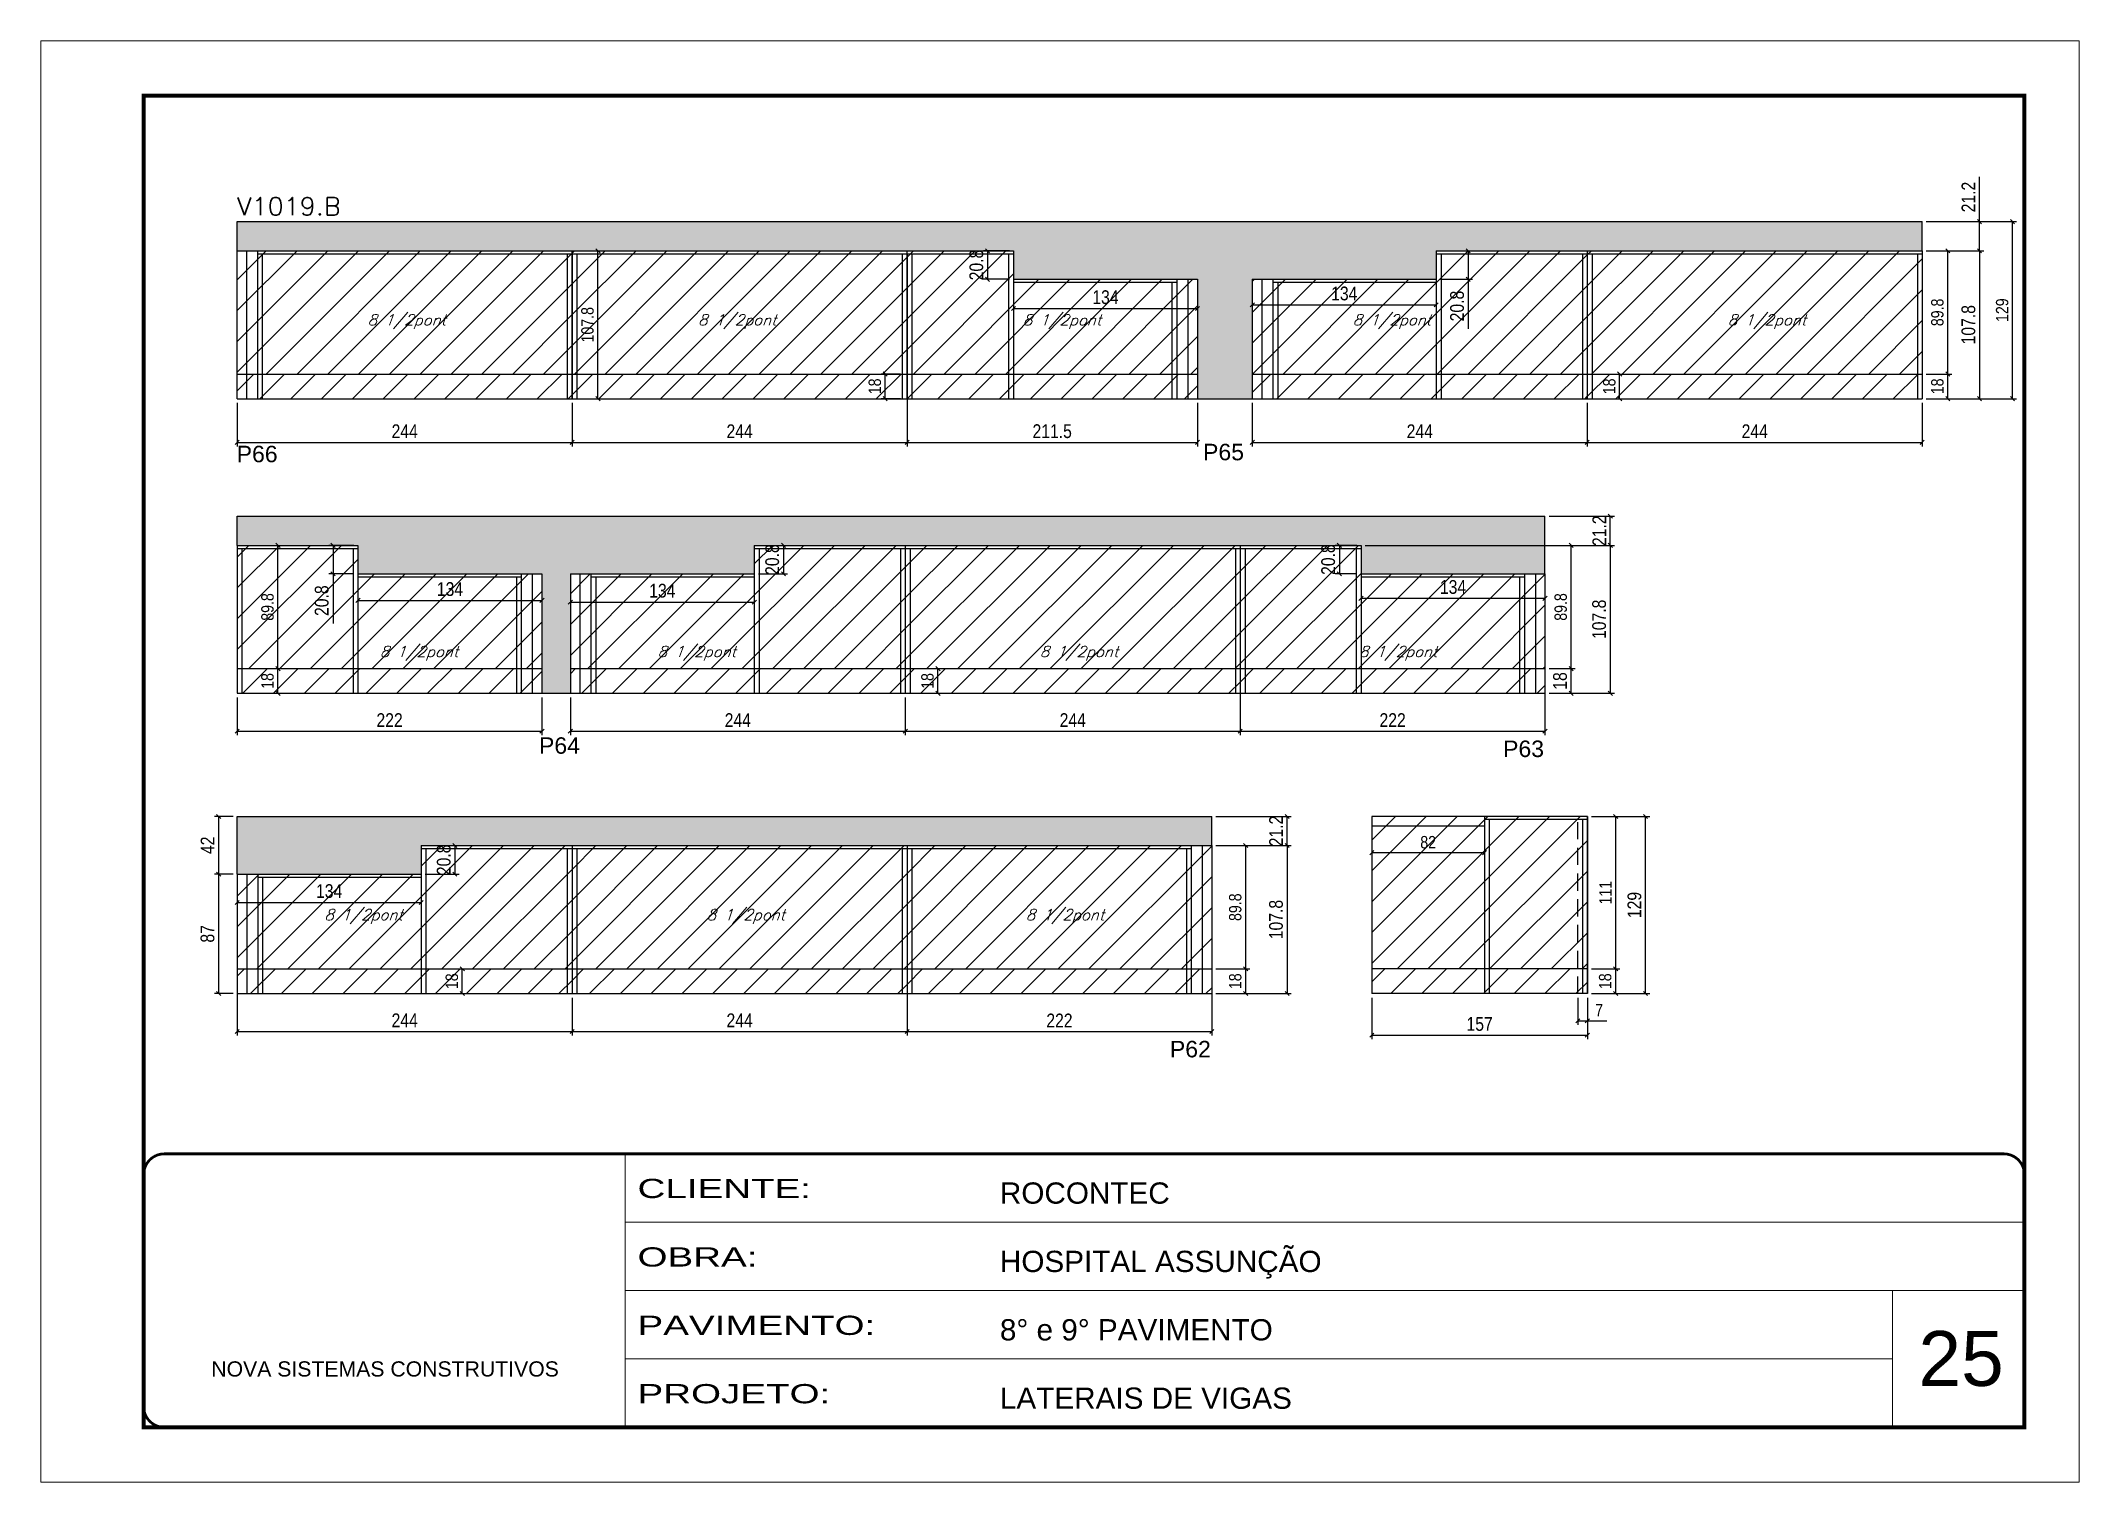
# Model space of a CAD drawing. Extents: x -20960 to -5926, y -2106 to 21915.
# Drawn here: x -12207 to -10722, y 13974 to 15024 of the extents above; entities that cross this region are included whole.
import ezdxf

# ---------------------------------------------------------------- set-up
doc = ezdxf.new("R2010")
doc.units = 0
for name, pattern in [('CONTINUO', [0]), ('DASHED', [0.75, 0.5, -0.25]), ('HIDDEN', [0.375, 0.25, -0.125])]:
    doc.linetypes.add(name, pattern=pattern)
for name, color, linetype in [('5', 5, 'Continuous'), ('COTA', 241, 'Continuous'), ('Painéis', 200, 'Continuous'), ('Reaproveitamento', 251, 'Continuous'), ('SARR_2.2x7', 40, 'Continuous'), ('SARR_3.5x7', 81, 'Continuous'), ('texto', 7, 'Continuous')]:
    doc.layers.add(name, color=color, linetype=linetype)
for name, color, linetype, lineweight in [('CARIMBO', 255, 'Continuous', 9), ('Folhas', 255, 'Continuous', 9), ('SARRAFO DE PRESSAO', 251, 'DASHED', 9), ('Texto Seção', 7, 'Continuous', 15)]:
    doc.layers.add(name, color=color, linetype=linetype, lineweight=lineweight)
doc.styles.add('ARIAL', font='arial.ttf')
doc.styles.add('COTA TECNICA', font='techl___.ttf', dxfattribs={"height": 10})
doc.styles.add('COTA TECNICA-50', font='techl___.ttf', dxfattribs={"height": 9})
doc.styles.add('REGUA-120', font='ROMANS.shx', dxfattribs={"height": 15})
doc.styles.add('Romans', font='romans.shx')
doc.styles.get("Standard").update_dxf_attribs({"font": 'arial.ttf'})
doc.styles.add('Tecnologia', font='')
doc.styles.get('Tecnologia').set_extended_font_data('Forgotten Futurist')
doc.dimstyles.new('COTA PAINEL-50', dxfattribs={"dimtxt": 9, "dimasz": 3, "dimexe": 3, "dimexo": 3, "dimgap": 3, "dimtad": 1, "dimdec": 1, "dimzin": 12, "dimdsep": 46, "dimtxsty": 'COTA TECNICA-50', "dimblk1": 'OBLIQUE', "dimblk2": 'OBLIQUE', "dimsah": 1, "dimcen": 0.9, "dimclrd": 4, "dimclre": 4, "dimclrt": 240, "dimadec": 1, "dimazin": 3, "dimtfac": 1, "dimtdec": 1, "dimtmove": 0, "dimatfit": 3, "dimfxl": 1, "dimtolj": 1, "dimtzin": 12, "dimarcsym": 0})
doc.dimstyles.new('PAINEL', dxfattribs={"dimtxt": 10, "dimasz": 3, "dimexe": 3, "dimexo": 3, "dimgap": 3, "dimtad": 1, "dimdec": 1, "dimzin": 12, "dimdsep": 46, "dimtxsty": 'COTA TECNICA', "dimblk1": 'OBLIQUE', "dimblk2": 'OBLIQUE', "dimsah": 1, "dimcen": 0.9, "dimclrd": 4, "dimclre": 4, "dimclrt": 240, "dimadec": 1, "dimazin": 3, "dimtfac": 1, "dimtdec": 1, "dimtmove": 0, "dimatfit": 3, "dimfxl": 1, "dimtolj": 1, "dimtzin": 12, "dimarcsym": 0})
pattern_1 = [(45, (-4755, 0), (-11.22532, 11.22532), [])]
pattern_2 = [(45, (-3170, 0), (-11.22532, 11.22532), [])]

msp = doc.modelspace()

# ---------------------------------------------------------------- texts
at = {"layer": '5', "linetype": 'Continuous'}
for s, p in [('P66', (-12064.28, 14716.93)), ('P65', (-11360.28, 14718.35)), ('P64', (-11844.04, 14504.56)), ('P63', (-11141.71, 14502.19)), ('P62', (-11384.43, 14283.44))]:
    msp.add_text(s, height=12, rotation=0.00004, dxfattribs=at).set_placement(p)
at = {"layer": 'CARIMBO', "style": 'ARIAL'}
msp.add_text('25', height=40, dxfattribs=at).set_placement((-10839.14, 14044.08))
at = {"layer": 'texto', "color": 2, "char_height": 8, "attachment_point": 5, "style": 'Romans'}
for insert in [(-11940.35, 14819.33), (-11699.62, 14819.33), (-11463, 14819.33), (-11222.71, 14819.33), (-10949.48, 14819.33), (-11931.42, 14577.73), (-11729.1, 14577.73), (-11450.62, 14577.73), (-11218.12, 14577.73), (-11971.83, 14385.99), (-11693.35, 14385.99), (-11460.85, 14385.99)]:
    msp.add_mtext('{\\Q19;\\C256;8 1/2pont}', dxfattribs=dict(at, insert=insert))
at = {"layer": 'Texto Seção', "style": 'REGUA-120', "width": 1.05}
msp.add_text('V1019.B', height=13, dxfattribs=at).set_placement((-12063.95, 14896.81))

# ---------------------------------------------------------------- blocks, each defined once
blk = doc.blocks.new('9999999999')
at = {"color": 30, "linetype": 'CONTINUO'}
for p, q in [((98564.6, 34230.2), (98564.6, 34429.4)), ((98564.6, 34379.6), (99584, 34379.6)), ((98564.6, 34329.8), (99488, 34329.8)), ((99584, 34329.8), (99488, 34329.8)), ((99488, 34329.8), (99488, 34230.2)), ((98564.6, 34280), (99488, 34280))]:
    blk.add_line(p, q, dxfattribs=at)
at = {"color": 30, "linetype": 'CONTINUO', "const_width": 2}
blk.add_lwpolyline([(99584, 34230.2), (99584, 34414.4, 0.414214), (99569, 34429.4), (98229, 34429.4, 0.414214), (98214, 34414.4), (98214, 34245.2, 0.414214), (98229, 34230.2), (99584, 34230.2)], format="xyb", dxfattribs=at)
at = {"layer": 'Folhas'}
blk.add_lwpolyline([(98139, 34190.2), (99624, 34190.2), (99624, 35240.2), (98139, 35240.2)], close=True, dxfattribs=at)
at = {"layer": 'Folhas', "color": 30, "const_width": 3}
blk.add_lwpolyline([(98214, 34230.2), (99584, 34230.2), (99584, 35200.2), (98214, 35200.2)], close=True, dxfattribs=at)
at = {"color": 7, "linetype": 'Continuous', "ltscale": 5, "style": 'ARIAL'}
for s, height, p in [('ROCONTEC', 15.48, (98837.7, 34393.1)), ('HOSPITAL ASSUNÇÃO', 15.483, (98837.7, 34343.3)), ('8° e 9° PAVIMENTO', 15.483, (98837.7, 34293.5)), ('NOVA SISTEMAS CONSTRUTIVOS', 11.059, (98263.2, 34267.2)), ('LATERAIS DE VIGAS', 15.483, (98837.7, 34243.7))]:
    blk.add_text(s, height=height, dxfattribs=at).set_placement(p)
at = {"layer": 'Folhas', "color": 7, "style": 'Tecnologia', "width": 1.5}
for s, p in [('CLIENTE:', (98573.7, 34397.2)), ('OBRA:', (98573.7, 34347.3)), ('PAVIMENTO:', (98573.7, 34297.5)), ('PROJETO:', (98573.7, 34247.7))]:
    blk.add_text(s, height=14, dxfattribs=at).set_placement(p)
blk = doc.blocks.new('_Oblique')
at = {"color": 0, "linetype": 'ByBlock', "lineweight": -2}
blk.add_line((-0.5, -0.5), (0.5, 0.5), dxfattribs=at)
blk = doc.blocks.new('*D7294')
at = {"layer": 'COTA', "color": 4, "lineweight": -2, "ltscale": 25, "transparency": 16777216}
for p, q in [((-12063.9, 14760.2), (-12063.9, 14728.4)), ((-11819.9, 14760.2), (-11819.9, 14728.4)), ((-12063.9, 14731.4), (-11819.9, 14731.4))]:
    blk.add_line(p, q, dxfattribs=at)
at = {"layer": 'Defpoints', "color": 0, "ltscale": 25, "transparency": 16777216}
for p in [(-12063.9, 14763.2), (-11819.9, 14763.2), (-11819.9, 14731.4)]:
    blk.add_point(p, dxfattribs=at)
at = {"layer": 'COTA', "color": 4, "lineweight": -2, "ltscale": 25, "transparency": 16777216, "xscale": 3, "yscale": 3, "zscale": 3, "rotation": 180}
blk.add_blockref('_Oblique', (-12063.9, 14731.4), dxfattribs=at)
at = {"layer": 'COTA', "color": 4, "lineweight": -2, "ltscale": 25, "transparency": 16777216, "xscale": 3, "yscale": 3, "zscale": 3}
blk.add_blockref('_Oblique', (-11819.9, 14731.4), dxfattribs=at)
at = {"layer": 'COTA', "color": 240, "ltscale": 25, "transparency": 16777216, "insert": (-11941.9, 14739.5), "char_height": 10, "attachment_point": 5, "style": 'COTA TECNICA'}
blk.add_mtext('\\A1;244', dxfattribs=at)
blk = doc.blocks.new('*D7295')
at = {"layer": 'COTA', "color": 4, "lineweight": -2, "ltscale": 25, "transparency": 16777216}
for p, q in [((-11575.9, 14778.2), (-11575.9, 14728.4)), ((-11819.9, 14760.2), (-11819.9, 14728.4)), ((-11819.9, 14731.4), (-11575.9, 14731.4))]:
    blk.add_line(p, q, dxfattribs=at)
at = {"layer": 'Defpoints', "color": 0, "ltscale": 25, "transparency": 16777216}
for p in [(-11575.9, 14781.2), (-11819.9, 14763.2), (-11575.9, 14731.4)]:
    blk.add_point(p, dxfattribs=at)
at = {"layer": 'COTA', "color": 4, "lineweight": -2, "ltscale": 25, "transparency": 16777216, "xscale": 3, "yscale": 3, "zscale": 3, "rotation": 180}
blk.add_blockref('_Oblique', (-11819.9, 14731.4), dxfattribs=at)
at = {"layer": 'COTA', "color": 4, "lineweight": -2, "ltscale": 25, "transparency": 16777216, "xscale": 3, "yscale": 3, "zscale": 3}
blk.add_blockref('_Oblique', (-11575.9, 14731.4), dxfattribs=at)
at = {"layer": 'COTA', "color": 240, "ltscale": 25, "transparency": 16777216, "insert": (-11697.9, 14739.5), "char_height": 10, "attachment_point": 5, "style": 'COTA TECNICA'}
blk.add_mtext('\\A1;244', dxfattribs=at)
blk = doc.blocks.new('*D7296')
at = {"layer": 'COTA', "color": 4, "lineweight": -2, "ltscale": 25, "transparency": 16777216}
for p, q in [((-11575.9, 14778.2), (-11575.9, 14728.4)), ((-11364.4, 14760.2), (-11364.4, 14728.4)), ((-11575.9, 14731.4), (-11364.4, 14731.4))]:
    blk.add_line(p, q, dxfattribs=at)
at = {"layer": 'Defpoints', "color": 0, "ltscale": 25, "transparency": 16777216}
for p in [(-11575.9, 14781.2), (-11364.4, 14763.2), (-11364.4, 14731.4)]:
    blk.add_point(p, dxfattribs=at)
at = {"layer": 'COTA', "color": 4, "lineweight": -2, "ltscale": 25, "transparency": 16777216, "xscale": 3, "yscale": 3, "zscale": 3, "rotation": 180}
blk.add_blockref('_Oblique', (-11575.9, 14731.4), dxfattribs=at)
at = {"layer": 'COTA', "color": 4, "lineweight": -2, "ltscale": 25, "transparency": 16777216, "xscale": 3, "yscale": 3, "zscale": 3}
blk.add_blockref('_Oblique', (-11364.4, 14731.4), dxfattribs=at)
at = {"layer": 'COTA', "color": 240, "ltscale": 25, "transparency": 16777216, "insert": (-11470.2, 14739.5), "char_height": 10, "attachment_point": 5, "style": 'COTA TECNICA'}
blk.add_mtext('\\A1;211.5', dxfattribs=at)
blk = doc.blocks.new('*D7297')
at = {"layer": 'COTA', "color": 4, "lineweight": -2, "ltscale": 25, "transparency": 16777216}
for p, q in [((-11324.4, 14760.2), (-11324.4, 14728.4)), ((-11080.4, 14760.2), (-11080.4, 14728.4)), ((-11324.4, 14731.4), (-11080.4, 14731.4))]:
    blk.add_line(p, q, dxfattribs=at)
at = {"layer": 'Defpoints', "color": 0, "ltscale": 25, "transparency": 16777216}
for p in [(-11324.4, 14763.2), (-11080.4, 14763.2), (-11080.4, 14731.4)]:
    blk.add_point(p, dxfattribs=at)
at = {"layer": 'COTA', "color": 4, "lineweight": -2, "ltscale": 25, "transparency": 16777216, "xscale": 3, "yscale": 3, "zscale": 3, "rotation": 180}
blk.add_blockref('_Oblique', (-11324.4, 14731.4), dxfattribs=at)
at = {"layer": 'COTA', "color": 4, "lineweight": -2, "ltscale": 25, "transparency": 16777216, "xscale": 3, "yscale": 3, "zscale": 3}
blk.add_blockref('_Oblique', (-11080.4, 14731.4), dxfattribs=at)
at = {"layer": 'COTA', "color": 240, "ltscale": 25, "transparency": 16777216, "insert": (-11202.4, 14739.5), "char_height": 10, "attachment_point": 5, "style": 'COTA TECNICA'}
blk.add_mtext('\\A1;244', dxfattribs=at)
blk = doc.blocks.new('*D7298')
at = {"layer": 'COTA', "color": 4, "lineweight": -2, "ltscale": 25, "transparency": 16777216}
for p, q in [((-11080.4, 14760.2), (-11080.4, 14728.4)), ((-10836.4, 14760.2), (-10836.4, 14728.4)), ((-11080.4, 14731.4), (-10836.4, 14731.4))]:
    blk.add_line(p, q, dxfattribs=at)
at = {"layer": 'Defpoints', "color": 0, "ltscale": 25, "transparency": 16777216}
for p in [(-11080.4, 14763.2), (-10836.4, 14763.2), (-10836.4, 14731.4)]:
    blk.add_point(p, dxfattribs=at)
at = {"layer": 'COTA', "color": 4, "lineweight": -2, "ltscale": 25, "transparency": 16777216, "xscale": 3, "yscale": 3, "zscale": 3, "rotation": 180}
blk.add_blockref('_Oblique', (-11080.4, 14731.4), dxfattribs=at)
at = {"layer": 'COTA', "color": 4, "lineweight": -2, "ltscale": 25, "transparency": 16777216, "xscale": 3, "yscale": 3, "zscale": 3}
blk.add_blockref('_Oblique', (-10836.4, 14731.4), dxfattribs=at)
at = {"layer": 'COTA', "color": 240, "ltscale": 25, "transparency": 16777216, "insert": (-10958.4, 14739.5), "char_height": 10, "attachment_point": 5, "style": 'COTA TECNICA'}
blk.add_mtext('\\A1;244', dxfattribs=at)
blk = doc.blocks.new('*D7267')
at = {"layer": 'COTA', "color": 4, "lineweight": -2, "ltscale": 25, "transparency": 16777216}
for p, q in [((-11498.4, 14847.2), (-11498.4, 14825.9)), ((-11364.4, 14847.2), (-11364.4, 14825.9)), ((-11498.4, 14828.9), (-11364.4, 14828.9))]:
    blk.add_line(p, q, dxfattribs=at)
at = {"layer": 'Defpoints', "color": 0, "ltscale": 25, "transparency": 16777216}
for p in [(-11498.4, 14850.2), (-11364.4, 14850.2), (-11364.4, 14828.9)]:
    blk.add_point(p, dxfattribs=at)
at = {"layer": 'COTA', "color": 4, "lineweight": -2, "ltscale": 25, "transparency": 16777216, "xscale": 3, "yscale": 3, "zscale": 3, "rotation": 180}
blk.add_blockref('_Oblique', (-11498.4, 14828.9), dxfattribs=at)
at = {"layer": 'COTA', "color": 4, "lineweight": -2, "ltscale": 25, "transparency": 16777216, "xscale": 3, "yscale": 3, "zscale": 3}
blk.add_blockref('_Oblique', (-11364.4, 14828.9), dxfattribs=at)
at = {"layer": 'COTA', "color": 240, "ltscale": 25, "transparency": 16777216, "insert": (-11431.4, 14837.1), "char_height": 10, "attachment_point": 5, "style": 'COTA TECNICA'}
blk.add_mtext('\\A1;134', dxfattribs=at)
blk = doc.blocks.new('*D7268')
at = {"layer": 'COTA', "color": 4, "lineweight": -2, "ltscale": 25, "transparency": 16777216}
for p, q in [((-11324.4, 14847.2), (-11324.4, 14828.6)), ((-11190.4, 14847.2), (-11190.4, 14828.6)), ((-11324.4, 14831.6), (-11190.4, 14831.6))]:
    blk.add_line(p, q, dxfattribs=at)
at = {"layer": 'Defpoints', "color": 0, "ltscale": 25, "transparency": 16777216}
for p in [(-11324.4, 14850.2), (-11190.4, 14850.2), (-11190.4, 14831.6)]:
    blk.add_point(p, dxfattribs=at)
at = {"layer": 'COTA', "color": 4, "lineweight": -2, "ltscale": 25, "transparency": 16777216, "xscale": 3, "yscale": 3, "zscale": 3, "rotation": 180}
blk.add_blockref('_Oblique', (-11324.4, 14831.6), dxfattribs=at)
at = {"layer": 'COTA', "color": 4, "lineweight": -2, "ltscale": 25, "transparency": 16777216, "xscale": 3, "yscale": 3, "zscale": 3}
blk.add_blockref('_Oblique', (-11190.4, 14831.6), dxfattribs=at)
at = {"layer": 'COTA', "color": 240, "ltscale": 25, "transparency": 16777216, "insert": (-11257.4, 14839.8), "char_height": 10, "attachment_point": 5, "style": 'COTA TECNICA'}
blk.add_mtext('\\A1;134', dxfattribs=at)
blk = doc.blocks.new('*D7269')
at = {"layer": 'COTA', "color": 4, "lineweight": -2, "ltscale": 25, "transparency": 16777216}
for p, q in [((-11501.4, 14871), (-11520.3, 14871)), ((-11517.3, 14871), (-11517.3, 14850.2)), ((-11501.4, 14850.2), (-11520.3, 14850.2))]:
    blk.add_line(p, q, dxfattribs=at)
at = {"layer": 'Defpoints', "color": 0, "ltscale": 25, "transparency": 16777216}
for p in [(-11498.4, 14871), (-11517.3, 14850.2), (-11498.4, 14850.2)]:
    blk.add_point(p, dxfattribs=at)
at = {"layer": 'COTA', "color": 4, "lineweight": -2, "ltscale": 25, "transparency": 16777216, "xscale": 3, "yscale": 3, "zscale": 3}
for p, rotation in [((-11517.3, 14871), 90), ((-11517.3, 14850.2), 270)]:
    blk.add_blockref('_Oblique', p, dxfattribs=dict(at, rotation=rotation))
at = {"layer": 'COTA', "color": 240, "ltscale": 25, "transparency": 16777216, "insert": (-11525.4, 14860.6), "char_height": 10, "attachment_point": 5, "rotation": 90, "style": 'COTA TECNICA'}
blk.add_mtext('\\A1;20.8', dxfattribs=at)
blk = doc.blocks.new('*D7270')
at = {"layer": 'COTA', "color": 4, "lineweight": -2, "ltscale": 25, "transparency": 16777216}
for p, q in [((-11187.4, 14871), (-11164.1, 14871)), ((-11167.1, 14871), (-11167.1, 14850.2)), ((-11187.4, 14850.2), (-11164.1, 14850.2)), ((-11167.1, 14850.2), (-11167.1, 14814.2))]:
    blk.add_line(p, q, dxfattribs=at)
at = {"layer": 'Defpoints', "color": 0, "ltscale": 25, "transparency": 16777216}
for p in [(-11190.4, 14871), (-11190.4, 14850.2), (-11167.1, 14850.2)]:
    blk.add_point(p, dxfattribs=at)
at = {"layer": 'COTA', "color": 4, "lineweight": -2, "ltscale": 25, "transparency": 16777216, "xscale": 3, "yscale": 3, "zscale": 3}
for p, rotation in [((-11167.1, 14871), 90), ((-11167.1, 14850.2), 270)]:
    blk.add_blockref('_Oblique', p, dxfattribs=dict(at, rotation=rotation))
at = {"layer": 'COTA', "color": 240, "ltscale": 25, "transparency": 16777216, "insert": (-11175.2, 14830.7), "char_height": 10, "attachment_point": 5, "rotation": 90, "style": 'COTA TECNICA'}
blk.add_mtext('\\A1;20.8', dxfattribs=at)
blk = doc.blocks.new('*D7271')
at = {"layer": 'COTA', "color": 4, "lineweight": -2, "ltscale": 25, "transparency": 16777216}
for p, q in [((-12063.9, 14545.6), (-12063.9, 14518.1)), ((-11841.9, 14545.6), (-11841.9, 14518.1)), ((-12063.9, 14521.1), (-11841.9, 14521.1))]:
    blk.add_line(p, q, dxfattribs=at)
at = {"layer": 'Defpoints', "color": 0, "ltscale": 25, "transparency": 16777216}
for p in [(-12063.9, 14548.6), (-11841.9, 14548.6), (-11841.9, 14521.1)]:
    blk.add_point(p, dxfattribs=at)
at = {"layer": 'COTA', "color": 4, "lineweight": -2, "ltscale": 25, "transparency": 16777216, "xscale": 3, "yscale": 3, "zscale": 3, "rotation": 180}
blk.add_blockref('_Oblique', (-12063.9, 14521.1), dxfattribs=at)
at = {"layer": 'COTA', "color": 4, "lineweight": -2, "ltscale": 25, "transparency": 16777216, "xscale": 3, "yscale": 3, "zscale": 3}
blk.add_blockref('_Oblique', (-11841.9, 14521.1), dxfattribs=at)
at = {"layer": 'COTA', "color": 240, "ltscale": 25, "transparency": 16777216, "insert": (-11952.9, 14529.1), "char_height": 10, "attachment_point": 5, "style": 'COTA TECNICA'}
blk.add_mtext('\\A1;222', dxfattribs=at)
blk = doc.blocks.new('*D7272')
at = {"layer": 'COTA', "color": 4, "lineweight": -2, "ltscale": 25, "transparency": 16777216}
for p, q in [((-12063.9, 14344.9), (-12063.9, 14299.3)), ((-11819.9, 14326.9), (-11819.9, 14299.3)), ((-12063.9, 14302.3), (-11819.9, 14302.3))]:
    blk.add_line(p, q, dxfattribs=at)
at = {"layer": 'Defpoints', "color": 0, "ltscale": 25, "transparency": 16777216}
for p in [(-12063.9, 14347.9), (-11819.9, 14329.9), (-11819.9, 14302.3)]:
    blk.add_point(p, dxfattribs=at)
at = {"layer": 'COTA', "color": 4, "lineweight": -2, "ltscale": 25, "transparency": 16777216, "xscale": 3, "yscale": 3, "zscale": 3, "rotation": 180}
blk.add_blockref('_Oblique', (-12063.9, 14302.3), dxfattribs=at)
at = {"layer": 'COTA', "color": 4, "lineweight": -2, "ltscale": 25, "transparency": 16777216, "xscale": 3, "yscale": 3, "zscale": 3}
blk.add_blockref('_Oblique', (-11819.9, 14302.3), dxfattribs=at)
at = {"layer": 'COTA', "color": 240, "ltscale": 25, "transparency": 16777216, "insert": (-11941.9, 14310.4), "char_height": 10, "attachment_point": 5, "style": 'COTA TECNICA'}
blk.add_mtext('\\A1;244', dxfattribs=at)
blk = doc.blocks.new('*D7273')
at = {"layer": 'COTA', "color": 4, "lineweight": -2, "ltscale": 25, "transparency": 16777216}
for p, q in [((-11575.9, 14344.9), (-11575.9, 14299.3)), ((-11819.9, 14326.9), (-11819.9, 14299.3)), ((-11819.9, 14302.3), (-11575.9, 14302.3))]:
    blk.add_line(p, q, dxfattribs=at)
at = {"layer": 'Defpoints', "color": 0, "ltscale": 25, "transparency": 16777216}
for p in [(-11575.9, 14347.9), (-11819.9, 14329.9), (-11575.9, 14302.3)]:
    blk.add_point(p, dxfattribs=at)
at = {"layer": 'COTA', "color": 4, "lineweight": -2, "ltscale": 25, "transparency": 16777216, "xscale": 3, "yscale": 3, "zscale": 3, "rotation": 180}
blk.add_blockref('_Oblique', (-11819.9, 14302.3), dxfattribs=at)
at = {"layer": 'COTA', "color": 4, "lineweight": -2, "ltscale": 25, "transparency": 16777216, "xscale": 3, "yscale": 3, "zscale": 3}
blk.add_blockref('_Oblique', (-11575.9, 14302.3), dxfattribs=at)
at = {"layer": 'COTA', "color": 240, "ltscale": 25, "transparency": 16777216, "insert": (-11697.9, 14310.4), "char_height": 10, "attachment_point": 5, "style": 'COTA TECNICA'}
blk.add_mtext('\\A1;244', dxfattribs=at)
blk = doc.blocks.new('*D7274')
at = {"layer": 'COTA', "color": 4, "lineweight": -2, "ltscale": 25, "transparency": 16777216}
for p, q in [((-11575.9, 14344.9), (-11575.9, 14299.3)), ((-11353.9, 14344.9), (-11353.9, 14299.3)), ((-11575.9, 14302.3), (-11353.9, 14302.3))]:
    blk.add_line(p, q, dxfattribs=at)
at = {"layer": 'Defpoints', "color": 0, "ltscale": 25, "transparency": 16777216}
for p in [(-11575.9, 14347.9), (-11353.9, 14347.9), (-11353.9, 14302.3)]:
    blk.add_point(p, dxfattribs=at)
at = {"layer": 'COTA', "color": 4, "lineweight": -2, "ltscale": 25, "transparency": 16777216, "xscale": 3, "yscale": 3, "zscale": 3, "rotation": 180}
blk.add_blockref('_Oblique', (-11575.9, 14302.3), dxfattribs=at)
at = {"layer": 'COTA', "color": 4, "lineweight": -2, "ltscale": 25, "transparency": 16777216, "xscale": 3, "yscale": 3, "zscale": 3}
blk.add_blockref('_Oblique', (-11353.9, 14302.3), dxfattribs=at)
at = {"layer": 'COTA', "color": 240, "ltscale": 25, "transparency": 16777216, "insert": (-11464.9, 14310.3), "char_height": 10, "attachment_point": 5, "style": 'COTA TECNICA'}
blk.add_mtext('\\A1;222', dxfattribs=at)
blk = doc.blocks.new('*D7275')
at = {"layer": 'COTA', "color": 4, "lineweight": -2, "ltscale": 25, "transparency": 16777216}
for p, q in [((-11975.9, 14632.6), (-11975.9, 14613.3)), ((-11841.9, 14632.6), (-11841.9, 14613.3)), ((-11975.9, 14616.3), (-11841.9, 14616.3))]:
    blk.add_line(p, q, dxfattribs=at)
at = {"layer": 'Defpoints', "color": 0, "ltscale": 25, "transparency": 16777216}
for p in [(-11975.9, 14635.6), (-11841.9, 14635.6), (-11841.9, 14616.3)]:
    blk.add_point(p, dxfattribs=at)
at = {"layer": 'COTA', "color": 4, "lineweight": -2, "ltscale": 25, "transparency": 16777216, "xscale": 3, "yscale": 3, "zscale": 3, "rotation": 180}
blk.add_blockref('_Oblique', (-11975.9, 14616.3), dxfattribs=at)
at = {"layer": 'COTA', "color": 4, "lineweight": -2, "ltscale": 25, "transparency": 16777216, "xscale": 3, "yscale": 3, "zscale": 3}
blk.add_blockref('_Oblique', (-11841.9, 14616.3), dxfattribs=at)
at = {"layer": 'COTA', "color": 240, "ltscale": 25, "transparency": 16777216, "insert": (-11908.9, 14624.5), "char_height": 10, "attachment_point": 5, "style": 'COTA TECNICA'}
blk.add_mtext('\\A1;134', dxfattribs=at)
blk = doc.blocks.new('*D7276')
at = {"layer": 'COTA', "color": 4, "lineweight": -2, "ltscale": 25, "transparency": 16777216}
for p, q in [((-12063.9, 14413.9), (-12063.9, 14393.3)), ((-11929.9, 14413.9), (-11929.9, 14393.3)), ((-12063.9, 14396.3), (-11929.9, 14396.3))]:
    blk.add_line(p, q, dxfattribs=at)
at = {"layer": 'Defpoints', "color": 0, "ltscale": 25, "transparency": 16777216}
for p in [(-12063.9, 14416.9), (-11929.9, 14416.9), (-11929.9, 14396.3)]:
    blk.add_point(p, dxfattribs=at)
at = {"layer": 'COTA', "color": 4, "lineweight": -2, "ltscale": 25, "transparency": 16777216, "xscale": 3, "yscale": 3, "zscale": 3, "rotation": 180}
blk.add_blockref('_Oblique', (-12063.9, 14396.3), dxfattribs=at)
at = {"layer": 'COTA', "color": 4, "lineweight": -2, "ltscale": 25, "transparency": 16777216, "xscale": 3, "yscale": 3, "zscale": 3}
blk.add_blockref('_Oblique', (-11929.9, 14396.3), dxfattribs=at)
at = {"layer": 'COTA', "color": 240, "ltscale": 25, "transparency": 16777216, "insert": (-11996.9, 14404.5), "char_height": 10, "attachment_point": 5, "style": 'COTA TECNICA'}
blk.add_mtext('\\A1;134', dxfattribs=at)
blk = doc.blocks.new('*D7277')
at = {"layer": 'COTA', "color": 4, "lineweight": -2, "ltscale": 25, "transparency": 16777216}
for p, q in [((-11978.9, 14656.4), (-11997.1, 14656.4)), ((-11994.1, 14656.4), (-11994.1, 14635.6)), ((-11978.9, 14635.6), (-11997.1, 14635.6)), ((-11994.1, 14635.6), (-11994.1, 14599.5))]:
    blk.add_line(p, q, dxfattribs=at)
at = {"layer": 'Defpoints', "color": 0, "ltscale": 25, "transparency": 16777216}
for p in [(-11975.9, 14656.4), (-11994.1, 14635.6), (-11975.9, 14635.6)]:
    blk.add_point(p, dxfattribs=at)
at = {"layer": 'COTA', "color": 4, "lineweight": -2, "ltscale": 25, "transparency": 16777216, "xscale": 3, "yscale": 3, "zscale": 3}
for p, rotation in [((-11994.1, 14656.4), 90), ((-11994.1, 14635.6), 270)]:
    blk.add_blockref('_Oblique', p, dxfattribs=dict(at, rotation=rotation))
at = {"layer": 'COTA', "color": 240, "ltscale": 25, "transparency": 16777216, "insert": (-12002.3, 14616.1), "char_height": 10, "attachment_point": 5, "rotation": 90, "style": 'COTA TECNICA'}
blk.add_mtext('\\A1;20.8', dxfattribs=at)
blk = doc.blocks.new('*D7278')
at = {"layer": 'COTA', "color": 4, "lineweight": -2, "ltscale": 25, "transparency": 16777216}
for p, q in [((-11926.9, 14437.7), (-11902.3, 14437.7)), ((-11905.3, 14437.7), (-11905.3, 14416.9)), ((-11926.9, 14416.9), (-11902.3, 14416.9))]:
    blk.add_line(p, q, dxfattribs=at)
at = {"layer": 'Defpoints', "color": 0, "ltscale": 25, "transparency": 16777216}
for p in [(-11929.9, 14437.7), (-11929.9, 14416.9), (-11905.3, 14416.9)]:
    blk.add_point(p, dxfattribs=at)
at = {"layer": 'COTA', "color": 4, "lineweight": -2, "ltscale": 25, "transparency": 16777216, "xscale": 3, "yscale": 3, "zscale": 3}
for p, rotation in [((-11905.3, 14437.7), 90), ((-11905.3, 14416.9), 270)]:
    blk.add_blockref('_Oblique', p, dxfattribs=dict(at, rotation=rotation))
at = {"layer": 'COTA', "color": 240, "ltscale": 25, "transparency": 16777216, "insert": (-11913.4, 14427.3), "char_height": 10, "attachment_point": 5, "rotation": 90, "style": 'COTA TECNICA'}
blk.add_mtext('\\A1;20.8', dxfattribs=at)
blk = doc.blocks.new('*D7279')
at = {"layer": 'COTA', "color": 4, "lineweight": -2, "ltscale": 25, "transparency": 16777216}
for p, q in [((-10833.4, 14871), (-10791.6, 14871)), ((-10794.6, 14871), (-10794.6, 14763.2)), ((-10833.4, 14763.2), (-10791.6, 14763.2))]:
    blk.add_line(p, q, dxfattribs=at)
at = {"layer": 'Defpoints', "color": 0, "ltscale": 25, "transparency": 16777216}
for p in [(-10836.4, 14871), (-10836.4, 14763.2), (-10794.6, 14763.2)]:
    blk.add_point(p, dxfattribs=at)
at = {"layer": 'COTA', "color": 4, "lineweight": -2, "ltscale": 25, "transparency": 16777216, "xscale": 3, "yscale": 3, "zscale": 3}
for p, rotation in [((-10794.6, 14871), 90), ((-10794.6, 14763.2), 270)]:
    blk.add_blockref('_Oblique', p, dxfattribs=dict(at, rotation=rotation))
at = {"layer": 'COTA', "color": 240, "ltscale": 25, "transparency": 16777216, "insert": (-10802.7, 14817.1), "char_height": 10, "attachment_point": 5, "rotation": 90, "style": 'COTA TECNICA'}
blk.add_mtext('\\A1;107.8', dxfattribs=at)
blk = doc.blocks.new('*D7280')
at = {"layer": 'COTA', "color": 4, "lineweight": -2, "ltscale": 25, "transparency": 16777216}
for p, q in [((-10794.6, 14892.2), (-10794.6, 14924.9)), ((-10833.4, 14892.2), (-10791.6, 14892.2)), ((-10794.6, 14871), (-10794.6, 14892.2)), ((-10833.4, 14871), (-10791.6, 14871))]:
    blk.add_line(p, q, dxfattribs=at)
at = {"layer": 'Defpoints', "color": 0, "ltscale": 25, "transparency": 16777216}
for p in [(-10836.4, 14892.2), (-10794.6, 14892.2), (-10836.4, 14871)]:
    blk.add_point(p, dxfattribs=at)
at = {"layer": 'COTA', "color": 4, "lineweight": -2, "ltscale": 25, "transparency": 16777216, "xscale": 3, "yscale": 3, "zscale": 3}
for p, rotation in [((-10794.6, 14892.2), 90), ((-10794.6, 14871), 270)]:
    blk.add_blockref('_Oblique', p, dxfattribs=dict(at, rotation=rotation))
at = {"layer": 'COTA', "color": 240, "ltscale": 25, "transparency": 16777216, "insert": (-10802.7, 14910.1), "char_height": 10, "attachment_point": 5, "rotation": 90, "style": 'COTA TECNICA'}
blk.add_mtext('\\A1;21.2', dxfattribs=at)
blk = doc.blocks.new('*D7281')
at = {"layer": 'COTA', "color": 4, "lineweight": -2, "ltscale": 25, "transparency": 16777216}
for p, q in [((-11350.9, 14437.7), (-11296, 14437.7)), ((-11299, 14437.7), (-11299, 14329.9)), ((-11350.9, 14329.9), (-11296, 14329.9))]:
    blk.add_line(p, q, dxfattribs=at)
at = {"layer": 'Defpoints', "color": 0, "ltscale": 25, "transparency": 16777216}
for p in [(-11353.9, 14437.7), (-11353.9, 14329.9), (-11299, 14329.9)]:
    blk.add_point(p, dxfattribs=at)
at = {"layer": 'COTA', "color": 4, "lineweight": -2, "ltscale": 25, "transparency": 16777216, "xscale": 3, "yscale": 3, "zscale": 3}
for p, rotation in [((-11299, 14437.7), 90), ((-11299, 14329.9), 270)]:
    blk.add_blockref('_Oblique', p, dxfattribs=dict(at, rotation=rotation))
at = {"layer": 'COTA', "color": 240, "ltscale": 25, "transparency": 16777216, "insert": (-11307.1, 14383.8), "char_height": 10, "attachment_point": 5, "rotation": 90, "style": 'COTA TECNICA'}
blk.add_mtext('\\A1;107.8', dxfattribs=at)
blk = doc.blocks.new('*D7282')
at = {"layer": 'COTA', "color": 4, "lineweight": -2, "ltscale": 25, "transparency": 16777216}
for p, q in [((-11350.9, 14458.9), (-11296, 14458.9)), ((-11299, 14437.7), (-11299, 14458.9)), ((-11350.9, 14437.7), (-11296, 14437.7))]:
    blk.add_line(p, q, dxfattribs=at)
at = {"layer": 'Defpoints', "color": 0, "ltscale": 25, "transparency": 16777216}
for p in [(-11353.9, 14458.9), (-11299, 14458.9), (-11353.9, 14437.7)]:
    blk.add_point(p, dxfattribs=at)
at = {"layer": 'COTA', "color": 4, "lineweight": -2, "ltscale": 25, "transparency": 16777216, "xscale": 3, "yscale": 3, "zscale": 3}
for p, rotation in [((-11299, 14458.9), 90), ((-11299, 14437.7), 270)]:
    blk.add_blockref('_Oblique', p, dxfattribs=dict(at, rotation=rotation))
at = {"layer": 'COTA', "color": 240, "ltscale": 25, "transparency": 16777216, "insert": (-11307.1, 14448.3), "char_height": 10, "attachment_point": 5, "rotation": 90, "style": 'COTA TECNICA'}
blk.add_mtext('\\A1;21.2', dxfattribs=at)
blk = doc.blocks.new('*D7283')
at = {"layer": 'COTA', "color": 4, "lineweight": -2, "ltscale": 25, "transparency": 16777216}
for p, q in [((-11821.2, 14545.6), (-11821.2, 14518.1)), ((-11577.2, 14545.6), (-11577.2, 14518.1)), ((-11821.2, 14521.1), (-11577.2, 14521.1))]:
    blk.add_line(p, q, dxfattribs=at)
at = {"layer": 'Defpoints', "color": 0, "ltscale": 25, "transparency": 16777216}
for p in [(-11821.2, 14548.6), (-11577.2, 14548.6), (-11577.2, 14521.1)]:
    blk.add_point(p, dxfattribs=at)
at = {"layer": 'COTA', "color": 4, "lineweight": -2, "ltscale": 25, "transparency": 16777216, "xscale": 3, "yscale": 3, "zscale": 3, "rotation": 180}
blk.add_blockref('_Oblique', (-11821.2, 14521.1), dxfattribs=at)
at = {"layer": 'COTA', "color": 4, "lineweight": -2, "ltscale": 25, "transparency": 16777216, "xscale": 3, "yscale": 3, "zscale": 3}
blk.add_blockref('_Oblique', (-11577.2, 14521.1), dxfattribs=at)
at = {"layer": 'COTA', "color": 240, "ltscale": 25, "transparency": 16777216, "insert": (-11699.2, 14529.1), "char_height": 10, "attachment_point": 5, "style": 'COTA TECNICA'}
blk.add_mtext('\\A1;244', dxfattribs=at)
blk = doc.blocks.new('*D7284')
at = {"layer": 'COTA', "color": 4, "lineweight": -2, "ltscale": 25, "transparency": 16777216}
for p, q in [((-11333.2, 14563.6), (-11333.2, 14518.1)), ((-11577.2, 14545.6), (-11577.2, 14518.1)), ((-11577.2, 14521.1), (-11333.2, 14521.1))]:
    blk.add_line(p, q, dxfattribs=at)
at = {"layer": 'Defpoints', "color": 0, "ltscale": 25, "transparency": 16777216}
for p in [(-11333.2, 14566.6), (-11577.2, 14548.6), (-11333.2, 14521.1)]:
    blk.add_point(p, dxfattribs=at)
at = {"layer": 'COTA', "color": 4, "lineweight": -2, "ltscale": 25, "transparency": 16777216, "xscale": 3, "yscale": 3, "zscale": 3, "rotation": 180}
blk.add_blockref('_Oblique', (-11577.2, 14521.1), dxfattribs=at)
at = {"layer": 'COTA', "color": 4, "lineweight": -2, "ltscale": 25, "transparency": 16777216, "xscale": 3, "yscale": 3, "zscale": 3}
blk.add_blockref('_Oblique', (-11333.2, 14521.1), dxfattribs=at)
at = {"layer": 'COTA', "color": 240, "ltscale": 25, "transparency": 16777216, "insert": (-11455.2, 14529.1), "char_height": 10, "attachment_point": 5, "style": 'COTA TECNICA'}
blk.add_mtext('\\A1;244', dxfattribs=at)
blk = doc.blocks.new('*D7285')
at = {"layer": 'COTA', "color": 4, "lineweight": -2, "ltscale": 25, "transparency": 16777216}
for p, q in [((-11333.2, 14563.6), (-11333.2, 14518.1)), ((-11111.2, 14563.6), (-11111.2, 14518.1)), ((-11333.2, 14521.1), (-11111.2, 14521.1))]:
    blk.add_line(p, q, dxfattribs=at)
at = {"layer": 'Defpoints', "color": 0, "ltscale": 25, "transparency": 16777216}
for p in [(-11333.2, 14566.6), (-11111.2, 14566.6), (-11111.2, 14521.1)]:
    blk.add_point(p, dxfattribs=at)
at = {"layer": 'COTA', "color": 4, "lineweight": -2, "ltscale": 25, "transparency": 16777216, "xscale": 3, "yscale": 3, "zscale": 3, "rotation": 180}
blk.add_blockref('_Oblique', (-11333.2, 14521.1), dxfattribs=at)
at = {"layer": 'COTA', "color": 4, "lineweight": -2, "ltscale": 25, "transparency": 16777216, "xscale": 3, "yscale": 3, "zscale": 3}
blk.add_blockref('_Oblique', (-11111.2, 14521.1), dxfattribs=at)
at = {"layer": 'COTA', "color": 240, "ltscale": 25, "transparency": 16777216, "insert": (-11222.2, 14529.1), "char_height": 10, "attachment_point": 5, "style": 'COTA TECNICA'}
blk.add_mtext('\\A1;222', dxfattribs=at)
blk = doc.blocks.new('*D7286')
at = {"layer": 'COTA', "color": 4, "lineweight": -2, "ltscale": 25, "transparency": 16777216}
for p, q in [((-11821.2, 14632.6), (-11821.2, 14612)), ((-11687.2, 14632.6), (-11687.2, 14612)), ((-11821.2, 14615), (-11687.2, 14615))]:
    blk.add_line(p, q, dxfattribs=at)
at = {"layer": 'Defpoints', "color": 0, "ltscale": 25, "transparency": 16777216}
for p in [(-11821.2, 14635.6), (-11687.2, 14635.6), (-11687.2, 14615)]:
    blk.add_point(p, dxfattribs=at)
at = {"layer": 'COTA', "color": 4, "lineweight": -2, "ltscale": 25, "transparency": 16777216, "xscale": 3, "yscale": 3, "zscale": 3, "rotation": 180}
blk.add_blockref('_Oblique', (-11821.2, 14615), dxfattribs=at)
at = {"layer": 'COTA', "color": 4, "lineweight": -2, "ltscale": 25, "transparency": 16777216, "xscale": 3, "yscale": 3, "zscale": 3}
blk.add_blockref('_Oblique', (-11687.2, 14615), dxfattribs=at)
at = {"layer": 'COTA', "color": 240, "ltscale": 25, "transparency": 16777216, "insert": (-11754.2, 14623.3), "char_height": 10, "attachment_point": 5, "style": 'COTA TECNICA'}
blk.add_mtext('\\A1;134', dxfattribs=at)
blk = doc.blocks.new('*D7287')
at = {"layer": 'COTA', "color": 4, "lineweight": -2, "ltscale": 25, "transparency": 16777216}
for p, q in [((-11684.2, 14656.4), (-11663, 14656.4)), ((-11666, 14656.4), (-11666, 14635.6)), ((-11684.2, 14635.6), (-11663, 14635.6))]:
    blk.add_line(p, q, dxfattribs=at)
at = {"layer": 'Defpoints', "color": 0, "ltscale": 25, "transparency": 16777216}
for p in [(-11687.2, 14656.4), (-11687.2, 14635.6), (-11666, 14635.6)]:
    blk.add_point(p, dxfattribs=at)
at = {"layer": 'COTA', "color": 4, "lineweight": -2, "ltscale": 25, "transparency": 16777216, "xscale": 3, "yscale": 3, "zscale": 3}
for p, rotation in [((-11666, 14656.4), 90), ((-11666, 14635.6), 270)]:
    blk.add_blockref('_Oblique', p, dxfattribs=dict(at, rotation=rotation))
at = {"layer": 'COTA', "color": 240, "ltscale": 25, "transparency": 16777216, "insert": (-11674.1, 14646), "char_height": 10, "attachment_point": 5, "rotation": 90, "style": 'COTA TECNICA'}
blk.add_mtext('\\A1;20.8', dxfattribs=at)
blk = doc.blocks.new('*D7288')
at = {"layer": 'COTA', "color": 4, "lineweight": -2, "ltscale": 25, "transparency": 16777216}
for p, q in [((-11242.2, 14656.4), (-11060.6, 14656.4)), ((-11063.6, 14656.4), (-11063.6, 14548.6)), ((-11108.2, 14548.6), (-11060.6, 14548.6))]:
    blk.add_line(p, q, dxfattribs=at)
at = {"layer": 'Defpoints', "color": 0, "ltscale": 25, "transparency": 16777216}
for p in [(-11245.2, 14656.4), (-11111.2, 14548.6), (-11063.6, 14548.6)]:
    blk.add_point(p, dxfattribs=at)
at = {"layer": 'COTA', "color": 4, "lineweight": -2, "ltscale": 25, "transparency": 16777216, "xscale": 3, "yscale": 3, "zscale": 3}
for p, rotation in [((-11063.6, 14656.4), 90), ((-11063.6, 14548.6), 270)]:
    blk.add_blockref('_Oblique', p, dxfattribs=dict(at, rotation=rotation))
at = {"layer": 'COTA', "color": 240, "ltscale": 25, "transparency": 16777216, "insert": (-11071.7, 14602.5), "char_height": 10, "attachment_point": 5, "rotation": 90, "style": 'COTA TECNICA'}
blk.add_mtext('\\A1;107.8', dxfattribs=at)
blk = doc.blocks.new('*D7289')
at = {"layer": 'COTA', "color": 4, "lineweight": -2, "ltscale": 25, "transparency": 16777216}
for p, q in [((-11108.2, 14677.6), (-11060.6, 14677.6)), ((-11063.6, 14656.4), (-11063.6, 14677.6)), ((-11242.2, 14656.4), (-11060.6, 14656.4))]:
    blk.add_line(p, q, dxfattribs=at)
at = {"layer": 'Defpoints', "color": 0, "ltscale": 25, "transparency": 16777216}
for p in [(-11111.2, 14677.6), (-11063.6, 14677.6), (-11245.2, 14656.4)]:
    blk.add_point(p, dxfattribs=at)
at = {"layer": 'COTA', "color": 4, "lineweight": -2, "ltscale": 25, "transparency": 16777216, "xscale": 3, "yscale": 3, "zscale": 3}
for p, rotation in [((-11063.6, 14677.6), 90), ((-11063.6, 14656.4), 270)]:
    blk.add_blockref('_Oblique', p, dxfattribs=dict(at, rotation=rotation))
at = {"layer": 'COTA', "color": 240, "ltscale": 25, "transparency": 16777216, "insert": (-11071.6, 14667), "char_height": 10, "attachment_point": 5, "rotation": 90, "style": 'COTA TECNICA'}
blk.add_mtext('\\A1;21.2', dxfattribs=at)
blk = doc.blocks.new('*D7290')
at = {"layer": 'COTA', "color": 4, "lineweight": -2, "ltscale": 25, "transparency": 16777216}
for p, q in [((-11248.2, 14656.4), (-11264, 14656.4)), ((-11261, 14656.4), (-11261, 14635.6)), ((-11248.2, 14635.6), (-11264, 14635.6))]:
    blk.add_line(p, q, dxfattribs=at)
at = {"layer": 'Defpoints', "color": 0, "ltscale": 25, "transparency": 16777216}
for p in [(-11245.2, 14656.4), (-11261, 14635.6), (-11245.2, 14635.6)]:
    blk.add_point(p, dxfattribs=at)
at = {"layer": 'COTA', "color": 4, "lineweight": -2, "ltscale": 25, "transparency": 16777216, "xscale": 3, "yscale": 3, "zscale": 3}
for p, rotation in [((-11261, 14656.4), 90), ((-11261, 14635.6), 270)]:
    blk.add_blockref('_Oblique', p, dxfattribs=dict(at, rotation=rotation))
at = {"layer": 'COTA', "color": 240, "ltscale": 25, "transparency": 16777216, "insert": (-11269.1, 14646), "char_height": 10, "attachment_point": 5, "rotation": 90, "style": 'COTA TECNICA'}
blk.add_mtext('\\A1;20.8', dxfattribs=at)
blk = doc.blocks.new('*D7291')
at = {"layer": 'COTA', "color": 4, "lineweight": -2, "ltscale": 25, "transparency": 16777216}
for p, q in [((-11245.2, 14632.6), (-11245.2, 14614.8)), ((-11111.2, 14632.6), (-11111.2, 14614.8)), ((-11245.2, 14617.8), (-11111.2, 14617.8))]:
    blk.add_line(p, q, dxfattribs=at)
at = {"layer": 'Defpoints', "color": 0, "ltscale": 25, "transparency": 16777216}
for p in [(-11245.2, 14635.6), (-11111.2, 14635.6), (-11111.2, 14617.8)]:
    blk.add_point(p, dxfattribs=at)
at = {"layer": 'COTA', "color": 4, "lineweight": -2, "ltscale": 25, "transparency": 16777216, "xscale": 3, "yscale": 3, "zscale": 3, "rotation": 180}
blk.add_blockref('_Oblique', (-11245.2, 14617.8), dxfattribs=at)
at = {"layer": 'COTA', "color": 4, "lineweight": -2, "ltscale": 25, "transparency": 16777216, "xscale": 3, "yscale": 3, "zscale": 3}
blk.add_blockref('_Oblique', (-11111.2, 14617.8), dxfattribs=at)
at = {"layer": 'COTA', "color": 240, "ltscale": 25, "transparency": 16777216, "insert": (-11178.2, 14626), "char_height": 10, "attachment_point": 5, "style": 'COTA TECNICA'}
blk.add_mtext('\\A1;134', dxfattribs=at)
blk = doc.blocks.new('*D7292')
at = {"layer": 'COTA', "color": 4, "lineweight": -2, "ltscale": 25, "transparency": 16777216}
for p, q in [((-12066.9, 14416.9), (-12080.4, 14416.9)), ((-12077.4, 14329.9), (-12077.4, 14416.9)), ((-12066.9, 14329.9), (-12080.4, 14329.9))]:
    blk.add_line(p, q, dxfattribs=at)
at = {"layer": 'Defpoints', "color": 0, "ltscale": 25, "transparency": 16777216}
for p in [(-12077.4, 14416.9), (-12063.9, 14416.9), (-12063.9, 14329.9)]:
    blk.add_point(p, dxfattribs=at)
at = {"layer": 'COTA', "color": 4, "lineweight": -2, "ltscale": 25, "transparency": 16777216, "xscale": 3, "yscale": 3, "zscale": 3}
for p, rotation in [((-12077.4, 14416.9), 90), ((-12077.4, 14329.9), 270)]:
    blk.add_blockref('_Oblique', p, dxfattribs=dict(at, rotation=rotation))
at = {"layer": 'COTA', "color": 240, "ltscale": 25, "transparency": 16777216, "insert": (-12085.5, 14373.4), "char_height": 10, "attachment_point": 5, "rotation": 90, "style": 'COTA TECNICA'}
blk.add_mtext('\\A1;87', dxfattribs=at)
blk = doc.blocks.new('*D7293')
at = {"layer": 'COTA', "color": 4, "lineweight": -2, "ltscale": 25, "transparency": 16777216}
for p, q in [((-12066.9, 14458.9), (-12080.4, 14458.9)), ((-12077.4, 14416.9), (-12077.4, 14458.9)), ((-12066.9, 14416.9), (-12080.4, 14416.9))]:
    blk.add_line(p, q, dxfattribs=at)
at = {"layer": 'Defpoints', "color": 0, "ltscale": 25, "transparency": 16777216}
for p in [(-12077.4, 14458.9), (-12063.9, 14458.9), (-12063.9, 14416.9)]:
    blk.add_point(p, dxfattribs=at)
at = {"layer": 'COTA', "color": 4, "lineweight": -2, "ltscale": 25, "transparency": 16777216, "xscale": 3, "yscale": 3, "zscale": 3}
for p, rotation in [((-12077.4, 14458.9), 90), ((-12077.4, 14416.9), 270)]:
    blk.add_blockref('_Oblique', p, dxfattribs=dict(at, rotation=rotation))
at = {"layer": 'COTA', "color": 240, "ltscale": 25, "transparency": 16777216, "insert": (-12085.5, 14437.9), "char_height": 10, "attachment_point": 5, "rotation": 90, "style": 'COTA TECNICA'}
blk.add_mtext('\\A1;42', dxfattribs=at)
blk = doc.blocks.new('*D7260')
at = {"layer": 'COTA', "color": 4, "lineweight": -2, "ltscale": 25, "transparency": 16777216}
for p, q in [((-11108.2, 14566.6), (-11089.1, 14566.6)), ((-11092.1, 14548.6), (-11092.1, 14566.6)), ((-11108.2, 14548.6), (-11089.1, 14548.6))]:
    blk.add_line(p, q, dxfattribs=at)
at = {"layer": 'Defpoints', "color": 0, "ltscale": 25, "transparency": 16777216}
for p in [(-11111.2, 14566.6), (-11092.1, 14566.6), (-11111.2, 14548.6)]:
    blk.add_point(p, dxfattribs=at)
at = {"layer": 'COTA', "color": 4, "lineweight": -2, "ltscale": 25, "transparency": 16777216, "xscale": 3, "yscale": 3, "zscale": 3}
for p, rotation in [((-11092.1, 14566.6), 90), ((-11092.1, 14548.6), 270)]:
    blk.add_blockref('_Oblique', p, dxfattribs=dict(at, rotation=rotation))
at = {"layer": 'COTA', "color": 240, "ltscale": 25, "transparency": 16777216, "insert": (-11100.2, 14557.6), "char_height": 10, "attachment_point": 5, "rotation": 90, "style": 'COTA TECNICA'}
blk.add_mtext('\\A1;18', dxfattribs=at)
blk = doc.blocks.new('*D7261')
at = {"layer": 'COTA', "color": 4, "lineweight": -2, "transparency": 16777216}
for p, q in [((-10833.4, 14892.2), (-10767.6, 14892.2)), ((-10770.6, 14763.2), (-10770.6, 14892.2)), ((-10833.4, 14763.2), (-10767.6, 14763.2))]:
    blk.add_line(p, q, dxfattribs=at)
at = {"layer": 'Defpoints', "color": 0, "transparency": 16777216}
for p in [(-10836.4, 14892.2), (-10770.6, 14892.2), (-10836.4, 14763.2)]:
    blk.add_point(p, dxfattribs=at)
at = {"layer": 'COTA', "color": 4, "lineweight": -2, "transparency": 16777216, "xscale": 3, "yscale": 3, "zscale": 3}
for p, rotation in [((-10770.6, 14892.2), 90), ((-10770.6, 14763.2), 270)]:
    blk.add_blockref('_Oblique', p, dxfattribs=dict(at, rotation=rotation))
at = {"layer": 'COTA', "color": 240, "transparency": 16777216, "insert": (-10778.1, 14827.7), "char_height": 9, "attachment_point": 5, "rotation": 90, "style": 'COTA TECNICA-50'}
blk.add_mtext('\\A1;129', dxfattribs=at)
blk = doc.blocks.new('*D7262')
at = {"layer": 'COTA', "color": 4, "lineweight": -2, "transparency": 16777216}
for p, q in [((-11816.9, 14871), (-11798.1, 14871)), ((-11801.1, 14763.2), (-11801.1, 14871)), ((-11816.9, 14763.2), (-11798.1, 14763.2))]:
    blk.add_line(p, q, dxfattribs=at)
at = {"layer": 'Defpoints', "color": 0, "transparency": 16777216}
for p in [(-11819.9, 14871), (-11801.1, 14871), (-11819.9, 14763.2)]:
    blk.add_point(p, dxfattribs=at)
at = {"layer": 'COTA', "color": 4, "lineweight": -2, "transparency": 16777216, "xscale": 3, "yscale": 3, "zscale": 3}
for p, rotation in [((-11801.1, 14871), 90), ((-11801.1, 14763.2), 270)]:
    blk.add_blockref('_Oblique', p, dxfattribs=dict(at, rotation=rotation))
at = {"layer": 'COTA', "color": 240, "transparency": 16777216, "insert": (-11808.7, 14817.1), "char_height": 9, "attachment_point": 5, "rotation": 90, "style": 'COTA TECNICA-50'}
blk.add_mtext('\\A1;107.8', dxfattribs=at)
blk = doc.blocks.new('*D7263')
at = {"layer": 'COTA', "color": 4, "lineweight": -2, "transparency": 16777216}
for p, q in [((-11570.7, 14566.6), (-11550.4, 14566.6)), ((-11553.4, 14548.6), (-11553.4, 14566.6)), ((-11570.7, 14548.6), (-11550.4, 14548.6))]:
    blk.add_line(p, q, dxfattribs=at)
at = {"layer": 'Defpoints', "color": 0, "transparency": 16777216}
for p in [(-11573.7, 14566.6), (-11553.4, 14566.6), (-11573.7, 14548.6)]:
    blk.add_point(p, dxfattribs=at)
at = {"layer": 'COTA', "color": 4, "lineweight": -2, "transparency": 16777216, "xscale": 3, "yscale": 3, "zscale": 3}
for p, rotation in [((-11553.4, 14566.6), 90), ((-11553.4, 14548.6), 270)]:
    blk.add_blockref('_Oblique', p, dxfattribs=dict(at, rotation=rotation))
at = {"layer": 'COTA', "color": 240, "transparency": 16777216, "insert": (-11561, 14557.6), "char_height": 9, "attachment_point": 5, "rotation": 90, "style": 'COTA TECNICA-50'}
blk.add_mtext('\\A1;18', dxfattribs=at)
blk = doc.blocks.new('*D7264')
at = {"layer": 'COTA', "color": 4, "lineweight": -2, "transparency": 16777216}
for p, q in [((-11580.7, 14781.2), (-11594.8, 14781.2)), ((-11591.8, 14763.2), (-11591.8, 14781.2)), ((-11580.7, 14763.2), (-11594.8, 14763.2))]:
    blk.add_line(p, q, dxfattribs=at)
at = {"layer": 'Defpoints', "color": 0, "transparency": 16777216}
for p in [(-11591.8, 14781.2), (-11577.7, 14781.2), (-11577.7, 14763.2)]:
    blk.add_point(p, dxfattribs=at)
at = {"layer": 'COTA', "color": 4, "lineweight": -2, "transparency": 16777216, "xscale": 3, "yscale": 3, "zscale": 3}
for p, rotation in [((-11591.8, 14781.2), 90), ((-11591.8, 14763.2), 270)]:
    blk.add_blockref('_Oblique', p, dxfattribs=dict(at, rotation=rotation))
at = {"layer": 'COTA', "color": 240, "transparency": 16777216, "insert": (-11599.4, 14772.2), "char_height": 9, "attachment_point": 5, "rotation": 90, "style": 'COTA TECNICA-50'}
blk.add_mtext('\\A1;18', dxfattribs=at)
blk = doc.blocks.new('*D7265')
at = {"layer": 'COTA', "color": 4, "lineweight": -2, "transparency": 16777216}
for p, q in [((-11073.9, 14781.2), (-11053.8, 14781.2)), ((-11056.8, 14763.2), (-11056.8, 14781.2)), ((-11073.9, 14763.2), (-11053.8, 14763.2))]:
    blk.add_line(p, q, dxfattribs=at)
at = {"layer": 'Defpoints', "color": 0, "transparency": 16777216}
for p in [(-11076.9, 14781.2), (-11056.8, 14781.2), (-11076.9, 14763.2)]:
    blk.add_point(p, dxfattribs=at)
at = {"layer": 'COTA', "color": 4, "lineweight": -2, "transparency": 16777216, "xscale": 3, "yscale": 3, "zscale": 3}
for p, rotation in [((-11056.8, 14781.2), 90), ((-11056.8, 14763.2), 270)]:
    blk.add_blockref('_Oblique', p, dxfattribs=dict(at, rotation=rotation))
at = {"layer": 'COTA', "color": 240, "transparency": 16777216, "insert": (-11064.3, 14772.2), "char_height": 9, "attachment_point": 5, "rotation": 90, "style": 'COTA TECNICA-50'}
blk.add_mtext('\\A1;18', dxfattribs=at)
blk = doc.blocks.new('*D7266')
at = {"layer": 'COTA', "color": 4, "lineweight": -2, "transparency": 16777216}
for p, q in [((-11923.4, 14347.9), (-11896.9, 14347.9)), ((-11899.9, 14329.9), (-11899.9, 14347.9)), ((-11923.4, 14329.9), (-11896.9, 14329.9))]:
    blk.add_line(p, q, dxfattribs=at)
at = {"layer": 'Defpoints', "color": 0, "transparency": 16777216}
for p in [(-11926.4, 14347.9), (-11899.9, 14347.9), (-11926.4, 14329.9)]:
    blk.add_point(p, dxfattribs=at)
at = {"layer": 'COTA', "color": 4, "lineweight": -2, "transparency": 16777216, "xscale": 3, "yscale": 3, "zscale": 3}
for p, rotation in [((-11899.9, 14347.9), 90), ((-11899.9, 14329.9), 270)]:
    blk.add_blockref('_Oblique', p, dxfattribs=dict(at, rotation=rotation))
at = {"layer": 'COTA', "color": 240, "transparency": 16777216, "insert": (-11907.5, 14338.9), "char_height": 9, "attachment_point": 5, "rotation": 90, "style": 'COTA TECNICA-50'}
blk.add_mtext('\\A1;18', dxfattribs=at)
blk = doc.blocks.new('*D7249')
at = {"layer": 'COTA', "color": 4, "lineweight": -2, "transparency": 16777216}
for p, q in [((-10833.4, 14781.2), (-10814.7, 14781.2)), ((-10817.7, 14763.2), (-10817.7, 14781.2)), ((-10833.4, 14763.2), (-10814.7, 14763.2))]:
    blk.add_line(p, q, dxfattribs=at)
at = {"layer": 'Defpoints', "color": 0, "transparency": 16777216}
for p in [(-10836.4, 14781.2), (-10817.7, 14781.2), (-10836.4, 14763.2)]:
    blk.add_point(p, dxfattribs=at)
at = {"layer": 'COTA', "color": 4, "lineweight": -2, "transparency": 16777216, "xscale": 3, "yscale": 3, "zscale": 3}
for p, rotation in [((-10817.7, 14781.2), 90), ((-10817.7, 14763.2), 270)]:
    blk.add_blockref('_Oblique', p, dxfattribs=dict(at, rotation=rotation))
at = {"layer": 'COTA', "color": 240, "transparency": 16777216, "insert": (-10825.3, 14772.2), "char_height": 9, "attachment_point": 5, "rotation": 90, "style": 'COTA TECNICA-50'}
blk.add_mtext('\\A1;18', dxfattribs=at)
blk = doc.blocks.new('*D7250')
at = {"layer": 'COTA', "color": 4, "lineweight": -2, "transparency": 16777216}
for p, q in [((-10833.4, 14871), (-10814.7, 14871)), ((-10817.7, 14781.2), (-10817.7, 14871)), ((-10833.4, 14781.2), (-10814.7, 14781.2))]:
    blk.add_line(p, q, dxfattribs=at)
at = {"layer": 'Defpoints', "color": 0, "transparency": 16777216}
for p in [(-10836.4, 14871), (-10817.7, 14871), (-10836.4, 14781.2)]:
    blk.add_point(p, dxfattribs=at)
at = {"layer": 'COTA', "color": 4, "lineweight": -2, "transparency": 16777216, "xscale": 3, "yscale": 3, "zscale": 3}
for p, rotation in [((-10817.7, 14871), 90), ((-10817.7, 14781.2), 270)]:
    blk.add_blockref('_Oblique', p, dxfattribs=dict(at, rotation=rotation))
at = {"layer": 'COTA', "color": 240, "transparency": 16777216, "insert": (-10825.3, 14826.1), "char_height": 9, "attachment_point": 5, "rotation": 90, "style": 'COTA TECNICA-50'}
blk.add_mtext('\\A1;89.8', dxfattribs=at)
blk = doc.blocks.new('*D7251')
at = {"layer": 'COTA', "color": 4, "lineweight": -2, "transparency": 16777216}
for p, q in [((-11242.2, 14656.4), (-11089.1, 14656.4)), ((-11092.1, 14566.6), (-11092.1, 14656.4)), ((-11108.2, 14566.6), (-11089.1, 14566.6))]:
    blk.add_line(p, q, dxfattribs=at)
at = {"layer": 'Defpoints', "color": 0, "transparency": 16777216}
for p in [(-11245.2, 14656.4), (-11092.1, 14656.4), (-11111.2, 14566.6)]:
    blk.add_point(p, dxfattribs=at)
at = {"layer": 'COTA', "color": 4, "lineweight": -2, "transparency": 16777216, "xscale": 3, "yscale": 3, "zscale": 3}
for p, rotation in [((-11092.1, 14656.4), 90), ((-11092.1, 14566.6), 270)]:
    blk.add_blockref('_Oblique', p, dxfattribs=dict(at, rotation=rotation))
at = {"layer": 'COTA', "color": 240, "transparency": 16777216, "insert": (-11099.7, 14611.5), "char_height": 9, "attachment_point": 5, "rotation": 90, "style": 'COTA TECNICA-50'}
blk.add_mtext('\\A1;89.8', dxfattribs=at)
blk = doc.blocks.new('*D7252')
at = {"layer": 'COTA', "color": 4, "lineweight": -2, "transparency": 16777216}
for p, q in [((-12046.2, 14566.6), (-12031.2, 14566.6)), ((-12034.2, 14548.6), (-12034.2, 14566.6)), ((-12046.2, 14548.6), (-12031.2, 14548.6))]:
    blk.add_line(p, q, dxfattribs=at)
at = {"layer": 'Defpoints', "color": 0, "transparency": 16777216}
for p in [(-12049.2, 14566.6), (-12034.2, 14566.6), (-12049.2, 14548.6)]:
    blk.add_point(p, dxfattribs=at)
at = {"layer": 'COTA', "color": 4, "lineweight": -2, "transparency": 16777216, "xscale": 3, "yscale": 3, "zscale": 3}
for p, rotation in [((-12034.2, 14566.6), 90), ((-12034.2, 14548.6), 270)]:
    blk.add_blockref('_Oblique', p, dxfattribs=dict(at, rotation=rotation))
at = {"layer": 'COTA', "color": 240, "transparency": 16777216, "insert": (-12041.8, 14557.6), "char_height": 9, "attachment_point": 5, "rotation": 90, "style": 'COTA TECNICA-50'}
blk.add_mtext('\\A1;18', dxfattribs=at)
blk = doc.blocks.new('*D7253')
at = {"layer": 'COTA', "color": 4, "lineweight": -2, "transparency": 16777216}
for p, q in [((-12037.2, 14656.4), (-12037.2, 14656.4)), ((-12034.2, 14566.6), (-12034.2, 14656.4)), ((-12046.2, 14566.6), (-12031.2, 14566.6))]:
    blk.add_line(p, q, dxfattribs=at)
at = {"layer": 'Defpoints', "color": 0, "transparency": 16777216}
for p in [(-12034.2, 14656.4), (-12034.2, 14656.4), (-12049.2, 14566.6)]:
    blk.add_point(p, dxfattribs=at)
at = {"layer": 'COTA', "color": 4, "lineweight": -2, "transparency": 16777216, "xscale": 3, "yscale": 3, "zscale": 3}
for p, rotation in [((-12034.2, 14656.4), 90), ((-12034.2, 14566.6), 270)]:
    blk.add_blockref('_Oblique', p, dxfattribs=dict(at, rotation=rotation))
at = {"layer": 'COTA', "color": 240, "transparency": 16777216, "insert": (-12041.8, 14611.5), "char_height": 9, "attachment_point": 5, "rotation": 90, "style": 'COTA TECNICA-50'}
blk.add_mtext('\\A1;89.8', dxfattribs=at)
blk = doc.blocks.new('*D7254')
at = {"layer": 'COTA', "color": 4, "lineweight": -2, "transparency": 16777216}
for p, q in [((-11350.9, 14347.9), (-11326.2, 14347.9)), ((-11329.2, 14329.9), (-11329.2, 14347.9)), ((-11350.9, 14329.9), (-11326.2, 14329.9))]:
    blk.add_line(p, q, dxfattribs=at)
at = {"layer": 'Defpoints', "color": 0, "transparency": 16777216}
for p in [(-11353.9, 14347.9), (-11329.2, 14347.9), (-11353.9, 14329.9)]:
    blk.add_point(p, dxfattribs=at)
at = {"layer": 'COTA', "color": 4, "lineweight": -2, "transparency": 16777216, "xscale": 3, "yscale": 3, "zscale": 3}
for p, rotation in [((-11329.2, 14347.9), 90), ((-11329.2, 14329.9), 270)]:
    blk.add_blockref('_Oblique', p, dxfattribs=dict(at, rotation=rotation))
at = {"layer": 'COTA', "color": 240, "transparency": 16777216, "insert": (-11336.8, 14338.9), "char_height": 9, "attachment_point": 5, "rotation": 90, "style": 'COTA TECNICA-50'}
blk.add_mtext('\\A1;18', dxfattribs=at)
blk = doc.blocks.new('*D7255')
at = {"layer": 'COTA', "color": 4, "lineweight": -2, "transparency": 16777216}
for p, q in [((-11350.9, 14437.7), (-11326.2, 14437.7)), ((-11329.2, 14347.9), (-11329.2, 14437.7)), ((-11350.9, 14347.9), (-11326.2, 14347.9))]:
    blk.add_line(p, q, dxfattribs=at)
at = {"layer": 'Defpoints', "color": 0, "transparency": 16777216}
for p in [(-11353.9, 14437.7), (-11329.2, 14437.7), (-11353.9, 14347.9)]:
    blk.add_point(p, dxfattribs=at)
at = {"layer": 'COTA', "color": 4, "lineweight": -2, "transparency": 16777216, "xscale": 3, "yscale": 3, "zscale": 3}
for p, rotation in [((-11329.2, 14437.7), 90), ((-11329.2, 14347.9), 270)]:
    blk.add_blockref('_Oblique', p, dxfattribs=dict(at, rotation=rotation))
at = {"layer": 'COTA', "color": 240, "transparency": 16777216, "insert": (-11336.8, 14392.8), "char_height": 9, "attachment_point": 5, "rotation": 90, "style": 'COTA TECNICA-50'}
blk.add_mtext('\\A1;89.8', dxfattribs=at)
blk = doc.blocks.new('*D7232')
at = {"layer": 'COTA', "color": 4, "lineweight": -2, "ltscale": 25, "transparency": 16777216}
for p, q in [((-11237.3, 14326.9), (-11237.3, 14296.6)), ((-11080.3, 14326.9), (-11080.3, 14296.6)), ((-11237.3, 14299.6), (-11080.3, 14299.6))]:
    blk.add_line(p, q, dxfattribs=at)
at = {"layer": 'Defpoints', "color": 0, "ltscale": 25, "transparency": 16777216}
for p in [(-11237.3, 14329.9), (-11080.3, 14329.9), (-11080.3, 14299.6)]:
    blk.add_point(p, dxfattribs=at)
at = {"layer": 'COTA', "color": 4, "lineweight": -2, "ltscale": 25, "transparency": 16777216, "xscale": 3, "yscale": 3, "zscale": 3, "rotation": 180}
blk.add_blockref('_Oblique', (-11237.3, 14299.6), dxfattribs=at)
at = {"layer": 'COTA', "color": 4, "lineweight": -2, "ltscale": 25, "transparency": 16777216, "xscale": 3, "yscale": 3, "zscale": 3}
blk.add_blockref('_Oblique', (-11080.3, 14299.6), dxfattribs=at)
at = {"layer": 'COTA', "color": 240, "ltscale": 25, "transparency": 16777216, "insert": (-11158.8, 14307.7), "char_height": 10, "attachment_point": 5, "style": 'COTA TECNICA'}
blk.add_mtext('\\A1;157', dxfattribs=at)
blk = doc.blocks.new('*D7256')
at = {"layer": 'COTA', "color": 4, "lineweight": -2, "transparency": 16777216}
for p, q in [((-11237.3, 14448.9), (-11237.3, 14429.5)), ((-11155.3, 14448.9), (-11155.3, 14429.5)), ((-11155.3, 14432.5), (-11237.3, 14432.5))]:
    blk.add_line(p, q, dxfattribs=at)
at = {"layer": 'Defpoints', "color": 0, "transparency": 16777216}
for p in [(-11237.3, 14451.9), (-11155.3, 14451.9), (-11237.3, 14432.5)]:
    blk.add_point(p, dxfattribs=at)
at = {"layer": 'COTA', "color": 4, "lineweight": -2, "transparency": 16777216, "xscale": 3, "yscale": 3, "zscale": 3, "rotation": 180}
blk.add_blockref('_Oblique', (-11237.3, 14432.5), dxfattribs=at)
at = {"layer": 'COTA', "color": 4, "lineweight": -2, "transparency": 16777216, "xscale": 3, "yscale": 3, "zscale": 3}
blk.add_blockref('_Oblique', (-11155.3, 14432.5), dxfattribs=at)
at = {"layer": 'COTA', "color": 240, "transparency": 16777216, "insert": (-11196.3, 14440.1), "char_height": 9, "attachment_point": 5, "style": 'COTA TECNICA-50'}
blk.add_mtext('\\A1;82', dxfattribs=at)
blk = doc.blocks.new('*D7257')
at = {"layer": 'COTA', "color": 4, "lineweight": -2, "transparency": 16777216}
for p, q in [((-11087.3, 14326.9), (-11087.3, 14307.1)), ((-11080.3, 14326.9), (-11080.3, 14307.1)), ((-11087.3, 14310.1), (-11080.3, 14310.1)), ((-11080.3, 14310.1), (-11066.2, 14310.1))]:
    blk.add_line(p, q, dxfattribs=at)
at = {"layer": 'Defpoints', "color": 0, "transparency": 16777216}
for p in [(-11087.3, 14329.9), (-11080.3, 14329.9), (-11080.3, 14310.1)]:
    blk.add_point(p, dxfattribs=at)
at = {"layer": 'COTA', "color": 4, "lineweight": -2, "transparency": 16777216, "xscale": 3, "yscale": 3, "zscale": 3, "rotation": 180}
blk.add_blockref('_Oblique', (-11087.3, 14310.1), dxfattribs=at)
at = {"layer": 'COTA', "color": 4, "lineweight": -2, "transparency": 16777216, "xscale": 3, "yscale": 3, "zscale": 3}
blk.add_blockref('_Oblique', (-11080.3, 14310.1), dxfattribs=at)
at = {"layer": 'COTA', "color": 240, "transparency": 16777216, "insert": (-11071.8, 14317.7), "char_height": 9, "attachment_point": 5, "style": 'COTA TECNICA-50'}
blk.add_mtext('\\A1;7', dxfattribs=at)
blk = doc.blocks.new('*D7233')
at = {"layer": 'COTA', "color": 4, "lineweight": -2, "ltscale": 25, "transparency": 16777216}
for p, q in [((-11077.3, 14458.9), (-11034.9, 14458.9)), ((-11037.9, 14329.9), (-11037.9, 14458.9)), ((-11077.3, 14329.9), (-11034.9, 14329.9))]:
    blk.add_line(p, q, dxfattribs=at)
at = {"layer": 'Defpoints', "color": 0, "ltscale": 25, "transparency": 16777216}
for p in [(-11080.3, 14458.9), (-11037.9, 14458.9), (-11080.3, 14329.9)]:
    blk.add_point(p, dxfattribs=at)
at = {"layer": 'COTA', "color": 4, "lineweight": -2, "ltscale": 25, "transparency": 16777216, "xscale": 3, "yscale": 3, "zscale": 3}
for p, rotation in [((-11037.9, 14458.9), 90), ((-11037.9, 14329.9), 270)]:
    blk.add_blockref('_Oblique', p, dxfattribs=dict(at, rotation=rotation))
at = {"layer": 'COTA', "color": 240, "ltscale": 25, "transparency": 16777216, "insert": (-11046, 14394.4), "char_height": 10, "attachment_point": 5, "rotation": 90, "style": 'COTA TECNICA'}
blk.add_mtext('\\A1;129', dxfattribs=at)
blk = doc.blocks.new('*D7258')
at = {"layer": 'COTA', "color": 4, "lineweight": -2, "transparency": 16777216}
for p, q in [((-11077.3, 14347.9), (-11056.7, 14347.9)), ((-11059.7, 14329.9), (-11059.7, 14347.9)), ((-11077.3, 14329.9), (-11056.7, 14329.9))]:
    blk.add_line(p, q, dxfattribs=at)
at = {"layer": 'Defpoints', "color": 0, "transparency": 16777216}
for p in [(-11080.3, 14347.9), (-11059.7, 14347.9), (-11080.3, 14329.9)]:
    blk.add_point(p, dxfattribs=at)
at = {"layer": 'COTA', "color": 4, "lineweight": -2, "transparency": 16777216, "xscale": 3, "yscale": 3, "zscale": 3}
for p, rotation in [((-11059.7, 14347.9), 90), ((-11059.7, 14329.9), 270)]:
    blk.add_blockref('_Oblique', p, dxfattribs=dict(at, rotation=rotation))
at = {"layer": 'COTA', "color": 240, "transparency": 16777216, "insert": (-11067.3, 14338.9), "char_height": 9, "attachment_point": 5, "rotation": 90, "style": 'COTA TECNICA-50'}
blk.add_mtext('\\A1;18', dxfattribs=at)
blk = doc.blocks.new('*D7259')
at = {"layer": 'COTA', "color": 4, "lineweight": -2, "transparency": 16777216}
for p, q in [((-11077.3, 14458.9), (-11056.7, 14458.9)), ((-11059.7, 14347.9), (-11059.7, 14458.9)), ((-11077.3, 14347.9), (-11056.7, 14347.9))]:
    blk.add_line(p, q, dxfattribs=at)
at = {"layer": 'Defpoints', "color": 0, "transparency": 16777216}
for p in [(-11080.3, 14458.9), (-11059.7, 14458.9), (-11080.3, 14347.9)]:
    blk.add_point(p, dxfattribs=at)
at = {"layer": 'COTA', "color": 4, "lineweight": -2, "transparency": 16777216, "xscale": 3, "yscale": 3, "zscale": 3}
for p, rotation in [((-11059.7, 14458.9), 90), ((-11059.7, 14347.9), 270)]:
    blk.add_blockref('_Oblique', p, dxfattribs=dict(at, rotation=rotation))
at = {"layer": 'COTA', "color": 240, "transparency": 16777216, "insert": (-11067.2, 14403.4), "char_height": 9, "attachment_point": 5, "rotation": 90, "style": 'COTA TECNICA-50'}
blk.add_mtext('\\A1;111', dxfattribs=at)

# ---------------------------------------------------------------- dimensions: what is measured, and where the dimension line sits
at = {"layer": 'COTA', "ltscale": 25}
for base, p1, p2, picture, middle in [((-10794.6, 14892.2), (-10836.43, 14871), (-10836.43, 14892.2), '*D7280', (-10802.66, 14910.06)), ((-11167.13, 14850.2), (-11190.43, 14871), (-11190.43, 14850.2), '*D7270', (-11175.25, 14830.67)), ((-10794.6, 14763.2), (-10836.43, 14871), (-10836.43, 14763.2), '*D7279', (-10802.73, 14817.1)), ((-11994.14, 14635.6), (-11975.93, 14656.4), (-11975.93, 14635.6), '*D7277', (-12002.27, 14616.07)), ((-11063.56, 14548.6), (-11245.2, 14656.4), (-11111.2, 14548.6), '*D7288', (-11071.68, 14602.5)), ((-11092.07, 14566.6), (-11111.2, 14548.6), (-11111.2, 14566.6), '*D7260', (-11100.17, 14557.6)), ((-12077.4, 14458.85), (-12063.93, 14416.85), (-12063.93, 14458.85), '*D7293', (-12085.47, 14437.85)), ((-11037.93, 14458.85), (-11080.34, 14329.85), (-11080.34, 14458.85), '*D7233', (-11046.02, 14394.35)), ((-11299.01, 14329.85), (-11353.93, 14437.65), (-11353.93, 14329.85), '*D7281', (-11307.14, 14383.75)), ((-12077.4, 14416.85), (-12063.93, 14329.85), (-12063.93, 14416.85), '*D7292', (-12085.49, 14373.35))]:
    dim = msp.add_linear_dim(base=base, p1=p1, p2=p2, angle=90, dimstyle='PAINEL', dxfattribs=at)
    dim.commit()
    dim.dimension.update_dxf_attribs({"geometry": picture, "text_midpoint": middle})
at = {"layer": 'COTA'}
for base, p1, p2, picture, middle in [((-10770.56, 14892.2), (-10836.43, 14763.2), (-10836.43, 14892.2), '*D7261', (-10778.14, 14827.7)), ((-11801.07, 14871), (-11819.93, 14763.2), (-11819.93, 14871), '*D7262', (-11808.69, 14817.1)), ((-11591.79, 14781.2), (-11577.68, 14763.2), (-11577.68, 14781.2), '*D7264', (-11599.37, 14772.2)), ((-11056.75, 14781.2), (-11076.93, 14763.2), (-11076.93, 14781.2), '*D7265', (-11064.34, 14772.2)), ((-10817.73, 14781.2), (-10836.43, 14763.2), (-10836.43, 14781.2), '*D7249', (-10825.31, 14772.2)), ((-11092.07, 14656.4), (-11111.2, 14566.6), (-11245.2, 14656.4), '*D7251', (-11099.67, 14611.5)), ((-12034.24, 14566.6), (-12049.24, 14548.6), (-12049.24, 14566.6), '*D7252', (-12041.82, 14557.6)), ((-11553.38, 14566.6), (-11573.7, 14548.6), (-11573.7, 14566.6), '*D7263', (-11560.96, 14557.6)), ((-11899.88, 14347.85), (-11926.43, 14329.85), (-11926.43, 14347.85), '*D7266', (-11907.46, 14338.85)), ((-11329.21, 14347.85), (-11353.93, 14329.85), (-11353.93, 14347.85), '*D7254', (-11336.8, 14338.85)), ((-11059.68, 14347.85), (-11080.34, 14329.85), (-11080.34, 14347.85), '*D7258', (-11067.26, 14338.85))]:
    dim = msp.add_linear_dim(base=base, p1=p1, p2=p2, angle=90, dimstyle='COTA PAINEL-50', dxfattribs=at)
    dim.commit()
    dim.dimension.update_dxf_attribs({"geometry": picture, "text_midpoint": middle})
at = {"layer": 'COTA', "ltscale": 25}
for base, p1, p2, picture, middle in [((-11517.29, 14850.2), (-11498.43, 14871), (-11498.43, 14850.2), '*D7269', (-11517.29, 14860.6)), ((-11063.56, 14677.6), (-11245.2, 14656.4), (-11111.2, 14677.6), '*D7289', (-11063.56, 14667)), ((-11665.99, 14635.6), (-11687.2, 14656.4), (-11687.2, 14635.6), '*D7287', (-11665.99, 14646)), ((-11260.99, 14635.6), (-11245.2, 14656.4), (-11245.2, 14635.6), '*D7290', (-11260.99, 14646)), ((-11299.01, 14458.85), (-11353.93, 14437.65), (-11353.93, 14458.85), '*D7282', (-11299.01, 14448.25)), ((-11905.28, 14416.85), (-11929.93, 14437.65), (-11929.93, 14416.85), '*D7278', (-11905.28, 14427.25))]:
    dim = msp.add_linear_dim(base=base, p1=p1, p2=p2, angle=90, dimstyle='PAINEL', dxfattribs=at)
    dim.commit()
    dim.dimension.update_dxf_attribs({"geometry": picture, "text_midpoint": middle, "dimtype": 160})
at = {"layer": 'COTA'}
for base, p1, p2, picture, middle in [((-10817.73, 14871), (-10836.43, 14781.2), (-10836.43, 14871), '*D7250', (-10825.32, 14826.1)), ((-12034.24, 14656.4), (-12049.24, 14566.6), (-12034.24, 14656.4), '*D7253', (-12041.83, 14611.5)), ((-11059.68, 14458.85), (-11080.34, 14347.85), (-11080.34, 14458.85), '*D7259', (-11067.23, 14403.35)), ((-11329.21, 14437.65), (-11353.93, 14347.85), (-11353.93, 14437.65), '*D7255', (-11336.8, 14392.75))]:
    dim = msp.add_linear_dim(base=base, p1=p1, p2=p2, angle=90, dimstyle='COTA PAINEL-50', override={"dimtmove": 1}, dxfattribs=at)
    dim.commit()
    dim.dimension.update_dxf_attribs({"geometry": picture, "text_midpoint": middle})
at = {"layer": 'COTA', "ltscale": 25}
for base, p1, p2, picture, middle in [((-11364.43, 14828.9), (-11498.43, 14850.2), (-11364.43, 14850.2), '*D7267', (-11431.43, 14837.12)), ((-11190.43, 14831.58), (-11324.43, 14850.2), (-11190.43, 14850.2), '*D7268', (-11257.43, 14839.8)), ((-11819.93, 14731.43), (-12063.93, 14763.2), (-11819.93, 14763.2), '*D7294', (-11941.93, 14739.5)), ((-11841.93, 14616.26), (-11975.93, 14635.6), (-11841.93, 14635.6), '*D7275', (-11908.93, 14624.48)), ((-11687.2, 14615.03), (-11821.2, 14635.6), (-11687.2, 14635.6), '*D7286', (-11754.2, 14623.25)), ((-11111.2, 14617.83), (-11245.2, 14635.6), (-11111.2, 14635.6), '*D7291', (-11178.2, 14626.05)), ((-11929.93, 14396.29), (-12063.93, 14416.85), (-11929.93, 14416.85), '*D7276', (-11996.93, 14404.51)), ((-11080.34, 14299.55), (-11237.34, 14329.85), (-11080.34, 14329.85), '*D7232', (-11158.84, 14307.66))]:
    dim = msp.add_linear_dim(base=base, p1=p1, p2=p2, dimstyle='PAINEL', dxfattribs=at)
    dim.commit()
    dim.dimension.update_dxf_attribs({"geometry": picture, "text_midpoint": middle})
for base, p1, p2, picture, middle in [((-11575.93, 14731.43), (-11819.93, 14763.2), (-11575.93, 14781.2), '*D7295', (-11697.93, 14739.5)), ((-11364.43, 14731.43), (-11575.93, 14781.2), (-11364.43, 14763.2), '*D7296', (-11470.18, 14739.54)), ((-11080.43, 14731.43), (-11324.43, 14763.2), (-11080.43, 14763.2), '*D7297', (-11202.43, 14739.5)), ((-10836.43, 14731.43), (-11080.43, 14763.2), (-10836.43, 14763.2), '*D7298', (-10958.43, 14739.5)), ((-11333.2, 14521.06), (-11577.2, 14548.6), (-11333.2, 14566.6), '*D7284', (-11455.2, 14529.13)), ((-11111.2, 14521.06), (-11333.2, 14566.6), (-11111.2, 14566.6), '*D7285', (-11222.2, 14529.06)), ((-11841.93, 14521.05), (-12063.93, 14548.6), (-11841.93, 14548.6), '*D7271', (-11952.93, 14529.05)), ((-11577.2, 14521.06), (-11821.2, 14548.6), (-11577.2, 14548.6), '*D7283', (-11699.2, 14529.13)), ((-11819.93, 14302.31), (-12063.93, 14347.85), (-11819.93, 14329.85), '*D7272', (-11941.93, 14310.38)), ((-11575.93, 14302.31), (-11819.93, 14329.85), (-11575.93, 14347.85), '*D7273', (-11697.93, 14310.38)), ((-11353.93, 14302.31), (-11575.93, 14347.85), (-11353.93, 14347.85), '*D7274', (-11464.93, 14310.31))]:
    dim = msp.add_linear_dim(base=base, p1=p1, p2=p2, dimstyle='PAINEL', override={"dimtmove": 1}, dxfattribs=at)
    dim.commit()
    dim.dimension.update_dxf_attribs({"geometry": picture, "text_midpoint": middle})
at = {"layer": 'COTA'}
for base, p1, p2, picture, middle in [((-11237.34, 14432.55), (-11155.34, 14451.85), (-11237.34, 14451.85), '*D7256', (-11196.34, 14440.13)), ((-11080.34, 14310.13), (-11087.34, 14329.85), (-11080.34, 14329.85), '*D7257', (-11071.76, 14317.7))]:
    dim = msp.add_linear_dim(base=base, p1=p1, p2=p2, dimstyle='COTA PAINEL-50', dxfattribs=at)
    dim.commit()
    dim.dimension.update_dxf_attribs({"geometry": picture, "text_midpoint": middle})

# ---------------------------------------------------------------- hatches: boundary and pattern name
at = {"layer": 'COTA', "linetype": 'ByBlock'}
h = msp.add_hatch(dxfattribs=at)
h.set_pattern_fill('AR-CONC', color=256, scale=0.03)
h.set_pattern_definition([(50, (-150985.308, -16891.452), (5.46554007, -0.47817257), [0.5715, -6.2865]), (355, (-150985.308, -16891.452), (-1.05730264, 5.73170536), [0.4572, -5.02921753]), (100.4514447, (-150984.8526, -16891.492), (4.40823741, 5.25353256), [0.48570026, -5.34270734]), (46.1842, (-150985.308, -16889.928), (8.13237123, -1.26126984), [0.85725, -9.42975]), (96.6355576, (-150984.63, -16890.033), (7.122124, 7.42278374), [0.7285507, -8.01406824]), (351.184151, (-150985.308, -16889.928), (7.122124, 7.42278374), [0.685799, -7.54379196]), (21, (-150984.546, -16890.309), (4.54843174, -3.06795595), [0.5715, -6.2865]), (326, (-150984.546, -16890.309), (1.85406085, 5.52563898), [0.4572, -5.0292]), (71.451445, (-150984.167, -16890.565), (6.40249258, 2.45768307), [0.48570026, -5.34269813]), (37.5, (-150985.308, -16891.4522), (0.092658098, 2.536651166), [0, -4.96824, 0, -5.1054, 0, -5.04825]), (7.5, (-150985.308, -16891.4522), (2.004589875, 3.005417245), [0, -2.91084, 0, -4.85394, 0, -1.92405]), (327.5, (-150987.0073, -16891.4522), (4.067717855, -0.17186232), [0, -1.905, 0, -5.9436, 0, -7.8867]), (317.5, (-150987.7693, -16891.4522), (4.44387544, 0.76279473), [0, -2.4765, 0, -3.94716, 0, -5.6007])])
h.paths.add_polyline_path([(-11364.43, 14892.2), (-11498.43, 14892.2), (-12063.93, 14892.2), (-12063.93, 14871), (-11498.43, 14871), (-11498.43, 14850.2), (-11364.43, 14850.2), (-11364.43, 14763.2), (-11324.43, 14763.2), (-11324.43, 14850.2), (-11190.43, 14850.2), (-11190.43, 14871), (-10836.43, 14871), (-10836.43, 14871), (-10836.43, 14892.2), (-11190.43, 14892.2), (-11324.43, 14892.2)])
h = msp.add_hatch(dxfattribs=at)
h.set_pattern_fill('AR-CONC', color=256, scale=0.03)
h.set_pattern_definition([(50, (-4755, 0), (5.4655401, -0.4781726), [0.5715, -6.2865]), (355, (-4755, 0), (-1.0573026, 5.7317054), [0.4572, -5.0292175]), (100.451445, (-4754.5445, -0.04), (4.4082374, 5.2535326), [0.4857003, -5.3427073]), (46.1842, (-4755, 1.524), (8.1323712, -1.2612698), [0.85725, -9.42975]), (96.63556, (-4754.322, 1.419), (7.122124, 7.4227837), [0.7285507, -8.0140682]), (351.18415, (-4755, 1.524), (7.122124, 7.4227837), [0.685799, -7.543792]), (21, (-4754.238, 1.143), (4.5484317, -3.067956), [0.5715, -6.2865]), (326, (-4754.238, 1.143), (1.8540609, 5.525639), [0.4572, -5.0292]), (71.451445, (-4753.859, 0.8873), (6.4024926, 2.457683), [0.4857003, -5.3426981]), (37.5, (-4755, 0), (0.0926581, 2.53665117), [0, -4.96824, 0, -5.1054, 0, -5.04825]), (7.5, (-4755, 0), (2.00458988, 3.00541724), [0, -2.91084, 0, -4.85394, 0, -1.92405]), (327.5, (-4756.6993, 0), (4.06771786, -0.17186232), [0, -1.905, 0, -5.9436, 0, -7.8867]), (317.5, (-4757.4613, 0), (4.44387544, 0.7627947), [0, -2.4765, 0, -3.94716, 0, -5.6007])])
h.paths.add_polyline_path([(-11687.2, 14635.6), (-11687.2, 14654.2), (-11687.2, 14656.4), (-11245.2, 14656.4), (-11245.2, 14635.6), (-11111.2, 14635.6), (-11111.2, 14677.6), (-12063.93, 14677.6), (-12063.93, 14656.4), (-11975.93, 14656.4), (-11975.93, 14635.6), (-11841.93, 14635.6), (-11841.93, 14548.6), (-11821.2, 14548.6), (-11821.2, 14635.6)])
h = msp.add_hatch(dxfattribs=at)
h.set_pattern_fill('AR-CONC', color=256, scale=0.03)
h.set_pattern_definition([(50, (-151247.308, -17095.933), (5.46554007, -0.47817257), [0.5715, -6.2865]), (355, (-151247.308, -17095.933), (-1.05730264, 5.73170536), [0.4572, -5.02921753]), (100.4514447, (-151246.8526, -17095.9727), (4.40823741, 5.25353256), [0.48570026, -5.34270734]), (46.1842, (-151247.308, -17094.409), (8.13237123, -1.26126984), [0.85725, -9.42975]), (96.6355576, (-151246.63, -17094.514), (7.122124, 7.42278374), [0.7285507, -8.01406824]), (351.184151, (-151247.308, -17094.409), (7.122124, 7.42278374), [0.685799, -7.54379196]), (21, (-151246.546, -17094.79), (4.54843174, -3.06795595), [0.5715, -6.2865]), (326, (-151246.546, -17094.79), (1.85406085, 5.52563898), [0.4572, -5.0292]), (71.451445, (-151246.167, -17095.0455), (6.40249258, 2.45768307), [0.48570026, -5.34269813]), (37.5, (-151247.308, -17095.9329), (0.092658098, 2.536651166), [0, -4.96824, 0, -5.1054, 0, -5.04825]), (7.5, (-151247.308, -17095.9329), (2.004589875, 3.005417245), [0, -2.91084, 0, -4.85394, 0, -1.92405]), (327.5, (-151249.0073, -17095.9329), (4.067717855, -0.17186232), [0, -1.905, 0, -5.9436, 0, -7.8867]), (317.5, (-151249.7693, -17095.933), (4.44387544, 0.76279473), [0, -2.4765, 0, -3.94716, 0, -5.6007])])
h.paths.add_polyline_path([(-11353.93, 14458.85), (-11929.93, 14458.85), (-12063.93, 14458.85), (-12063.93, 14416.85), (-11929.93, 14416.85), (-11929.93, 14437.65), (-11353.93, 14437.65)])
at = {"layer": 'Reaproveitamento', "transparency": 33554684}
h = msp.add_hatch(dxfattribs=at)
h.set_pattern_fill('ANSI31', color=256, scale=5)
h.set_pattern_definition(pattern_1)
h.paths.add_polyline_path([(-12063.93, 14871), (-12063.93, 14781.2), (-11819.93, 14781.2), (-11819.93, 14871)])
h = msp.add_hatch(dxfattribs=at)
h.set_pattern_fill('ANSI31', color=256, scale=5)
h.set_pattern_definition(pattern_1)
h.paths.add_polyline_path([(-11819.93, 14781.2), (-11575.93, 14781.2), (-11575.93, 14871), (-11819.93, 14871)])
h = msp.add_hatch(dxfattribs=at)
h.set_pattern_fill('ANSI31', color=256, scale=5)
h.set_pattern_definition(pattern_1)
h.paths.add_polyline_path([(-11364.43, 14850.2), (-11498.43, 14850.2), (-11498.43, 14871), (-11575.93, 14871), (-11575.93, 14781.2), (-11364.43, 14781.2)])
h = msp.add_hatch(dxfattribs=at)
h.set_pattern_fill('ANSI31', color=256, scale=5)
h.set_pattern_definition(pattern_1)
h.paths.add_polyline_path([(-11324.43, 14850.2), (-11324.43, 14781.2), (-11080.43, 14781.2), (-11080.43, 14871), (-11190.43, 14871), (-11190.43, 14850.2)])
h = msp.add_hatch(dxfattribs=at)
h.set_pattern_fill('ANSI31', color=256, scale=5)
h.set_pattern_definition(pattern_1)
h.paths.add_polyline_path([(-10836.43, 14781.2), (-10836.43, 14871), (-11080.43, 14871), (-11080.43, 14781.2)])
h = msp.add_hatch(dxfattribs=at)
h.set_pattern_fill('ANSI31', color=256, scale=5)
h.set_pattern_definition(pattern_2)
h.paths.add_polyline_path([(-12063.93, 14781.2), (-12063.93, 14763.2), (-11819.93, 14763.2), (-11819.93, 14781.2)])
h = msp.add_hatch(dxfattribs=at)
h.set_pattern_fill('ANSI31', color=256, scale=5)
h.set_pattern_definition(pattern_2)
h.paths.add_polyline_path([(-11819.93, 14781.2), (-11819.93, 14763.2), (-11575.93, 14763.2), (-11575.93, 14781.2)])
h = msp.add_hatch(dxfattribs=at)
h.set_pattern_fill('ANSI31', color=256, scale=5)
h.set_pattern_definition(pattern_2)
h.paths.add_polyline_path([(-11575.93, 14781.2), (-11575.93, 14763.2), (-11364.43, 14763.2), (-11364.43, 14781.2)])
h = msp.add_hatch(dxfattribs=at)
h.set_pattern_fill('ANSI31', color=256, scale=5)
h.set_pattern_definition(pattern_2)
h.paths.add_polyline_path([(-11080.43, 14763.2), (-11080.43, 14781.2), (-11324.43, 14781.2), (-11324.43, 14763.2)])
h = msp.add_hatch(dxfattribs=at)
h.set_pattern_fill('ANSI31', color=256, scale=5)
h.set_pattern_definition(pattern_2)
h.paths.add_polyline_path([(-10836.43, 14763.2), (-10836.43, 14781.2), (-11080.43, 14781.2), (-11080.43, 14763.2)])
h = msp.add_hatch(dxfattribs=at)
h.set_pattern_fill('ANSI31', color=256, scale=5)
h.set_pattern_definition(pattern_1)
h.paths.add_polyline_path([(-11841.93, 14566.6), (-11841.93, 14635.6), (-11975.93, 14635.6), (-11975.93, 14656.4), (-12063.93, 14656.4), (-12063.93, 14566.6)])
h = msp.add_hatch(dxfattribs=at)
h.set_pattern_fill('ANSI31', color=256, scale=5)
h.set_pattern_definition(pattern_1)
h.paths.add_polyline_path([(-11577.2, 14566.6), (-11577.2, 14656.4), (-11687.2, 14656.4), (-11687.2, 14635.6), (-11821.2, 14635.6), (-11821.2, 14566.6)])
h = msp.add_hatch(dxfattribs=at)
h.set_pattern_fill('ANSI31', color=256, scale=5)
h.set_pattern_definition(pattern_1)
h.paths.add_polyline_path([(-11333.2, 14566.6), (-11333.2, 14656.4), (-11577.2, 14656.4), (-11577.2, 14566.6)])
h = msp.add_hatch(dxfattribs=at)
h.set_pattern_fill('ANSI31', color=256, scale=5)
h.set_pattern_definition(pattern_1)
h.paths.add_polyline_path([(-11111.2, 14566.6), (-11111.2, 14635.6), (-11245.2, 14635.6), (-11245.2, 14656.4), (-11333.2, 14656.4), (-11333.2, 14566.6)])
h = msp.add_hatch(dxfattribs=at)
h.set_pattern_fill('ANSI31', color=256, scale=5)
h.set_pattern_definition(pattern_2)
h.paths.add_polyline_path([(-11841.93, 14548.6), (-11841.93, 14566.6), (-12063.93, 14566.6), (-12063.93, 14548.6)])
h = msp.add_hatch(dxfattribs=at)
h.set_pattern_fill('ANSI31', color=256, scale=5)
h.set_pattern_definition(pattern_2)
h.paths.add_polyline_path([(-11577.2, 14548.6), (-11577.2, 14566.6), (-11821.2, 14566.6), (-11821.2, 14548.6)])
h = msp.add_hatch(dxfattribs=at)
h.set_pattern_fill('ANSI31', color=256, scale=5)
h.set_pattern_definition(pattern_2)
h.paths.add_polyline_path([(-11333.2, 14548.6), (-11333.2, 14566.6), (-11577.2, 14566.6), (-11577.2, 14548.6)])
h = msp.add_hatch(dxfattribs=at)
h.set_pattern_fill('ANSI31', color=256, scale=5)
h.set_pattern_definition(pattern_2)
h.paths.add_polyline_path([(-11333.2, 14566.6), (-11333.2, 14548.6), (-11111.2, 14548.6), (-11111.2, 14566.6)])
h = msp.add_hatch(dxfattribs=at)
h.set_pattern_fill('ANSI31', color=256, scale=5)
h.set_pattern_definition(pattern_1)
h.paths.add_polyline_path([(-11080.34, 14458.85), (-11237.34, 14458.85), (-11237.34, 14347.85), (-11080.34, 14347.85)])
h = msp.add_hatch(dxfattribs=at)
h.set_pattern_fill('ANSI31', color=256, scale=5)
h.set_pattern_definition(pattern_1)
h.paths.add_polyline_path([(-11819.93, 14437.65), (-11929.93, 14437.65), (-11929.93, 14416.85), (-12063.93, 14416.85), (-12063.93, 14347.85), (-11819.93, 14347.85)])
h = msp.add_hatch(dxfattribs=at)
h.set_pattern_fill('ANSI31', color=256, scale=5)
h.set_pattern_definition(pattern_1)
h.paths.add_polyline_path([(-11819.93, 14437.65), (-11819.93, 14347.85), (-11575.93, 14347.85), (-11575.93, 14437.65)])
h = msp.add_hatch(dxfattribs=at)
h.set_pattern_fill('ANSI31', color=256, scale=5)
h.set_pattern_definition(pattern_1)
h.paths.add_polyline_path([(-11575.93, 14437.65), (-11575.93, 14347.85), (-11353.93, 14347.85), (-11353.93, 14437.65)])
h = msp.add_hatch(dxfattribs=at)
h.set_pattern_fill('ANSI31', color=256, scale=5)
h.set_pattern_definition(pattern_2)
h.paths.add_polyline_path([(-12063.93, 14347.85), (-12063.93, 14329.85), (-11819.93, 14329.85), (-11819.93, 14347.85)])
h = msp.add_hatch(dxfattribs=at)
h.set_pattern_fill('ANSI31', color=256, scale=5)
h.set_pattern_definition(pattern_2)
h.paths.add_polyline_path([(-11575.93, 14329.85), (-11575.93, 14347.85), (-11819.93, 14347.85), (-11819.93, 14329.85)])
h = msp.add_hatch(dxfattribs=at)
h.set_pattern_fill('ANSI31', color=256, scale=5)
h.set_pattern_definition(pattern_2)
h.paths.add_polyline_path([(-11575.93, 14347.85), (-11575.93, 14329.85), (-11353.93, 14329.85), (-11353.93, 14347.85)])
h = msp.add_hatch(dxfattribs=at)
h.set_pattern_fill('ANSI31', color=256, scale=5)
h.set_pattern_definition(pattern_2)
h.paths.add_polyline_path([(-11237.34, 14347.85), (-11237.34, 14329.85), (-11080.34, 14329.85), (-11080.34, 14347.85)])

# ---------------------------------------------------------------- linework, layer by layer
at = {"layer": 'COTA', "linetype": 'ByBlock'}
for p, q in [((-12063.93, 14892.2), (-11498.43, 14892.2)), ((-12063.93, 14871), (-12063.93, 14892.2)), ((-11498.43, 14892.2), (-11364.43, 14892.2)), ((-11364.43, 14892.2), (-11324.43, 14892.2)), ((-11324.43, 14892.2), (-11190.43, 14892.2)), ((-11190.43, 14892.2), (-10836.43, 14892.2)), ((-10836.43, 14871), (-10836.43, 14892.2)), ((-11364.43, 14763.2), (-11324.43, 14763.2)), ((-12063.93, 14677.6), (-11111.2, 14677.6)), ((-12063.93, 14656.4), (-12063.93, 14677.6)), ((-11111.2, 14635.6), (-11111.2, 14677.6)), ((-11841.93, 14548.6), (-11821.2, 14548.6)), ((-12063.93, 14458.85), (-11929.93, 14458.85)), ((-12063.93, 14416.85), (-12063.93, 14458.85)), ((-11929.93, 14458.85), (-11353.93, 14458.85)), ((-11353.93, 14437.65), (-11353.93, 14458.85))]:
    msp.add_line(p, q, dxfattribs=at)
at = {"layer": 'Painéis'}
for p, q in [((-12063.93, 14871), (-11498.43, 14871)), ((-11190.43, 14871), (-10836.43, 14871)), ((-11498.43, 14850.2), (-11364.43, 14850.2)), ((-11324.43, 14850.2), (-11190.43, 14850.2)), ((-12063.93, 14781.2), (-11364.43, 14781.2)), ((-11324.43, 14781.2), (-10836.43, 14781.2)), ((-12063.93, 14763.2), (-11364.43, 14763.2)), ((-11324.43, 14763.2), (-10836.43, 14763.2)), ((-12063.93, 14656.4), (-11975.93, 14656.4)), ((-11687.2, 14656.4), (-11245.2, 14656.4)), ((-11975.93, 14635.6), (-11841.93, 14635.6)), ((-11821.2, 14635.6), (-11687.2, 14635.6)), ((-12063.93, 14566.6), (-11841.93, 14566.6)), ((-11821.2, 14566.6), (-11111.2, 14566.6)), ((-12063.93, 14548.6), (-11841.93, 14548.6)), ((-11821.2, 14548.6), (-11111.2, 14548.6)), ((-11929.93, 14437.65), (-11353.93, 14437.65)), ((-12063.93, 14416.85), (-11929.93, 14416.85)), ((-12063.93, 14347.85), (-11353.93, 14347.85)), ((-12063.93, 14329.85), (-11353.93, 14329.85))]:
    msp.add_line(p, q, dxfattribs=at)
at = {"layer": 'Painéis', "ltscale": 25}
for p, q in [((-12063.93, 14763.2), (-12063.93, 14871)), ((-11819.93, 14763.2), (-11819.93, 14871)), ((-11575.93, 14763.2), (-11575.93, 14871)), ((-11498.43, 14871), (-11498.43, 14850.2)), ((-11190.43, 14871), (-11190.43, 14850.2)), ((-11080.43, 14871), (-11080.43, 14763.2)), ((-10836.43, 14871), (-10836.43, 14763.2)), ((-11364.43, 14850.2), (-11364.43, 14763.2)), ((-11324.43, 14850.2), (-11324.43, 14763.2)), ((-12063.93, 14656.4), (-12063.93, 14548.6)), ((-11975.93, 14656.4), (-11975.93, 14635.6)), ((-11687.2, 14656.4), (-11687.2, 14635.6)), ((-11577.2, 14656.4), (-11577.2, 14548.6)), ((-11333.2, 14656.4), (-11333.2, 14548.6)), ((-11245.2, 14656.4), (-11245.2, 14635.6)), ((-11841.93, 14635.6), (-11841.93, 14548.6)), ((-11821.2, 14635.6), (-11821.2, 14548.6)), ((-11245.2, 14635.6), (-11111.2, 14635.6)), ((-11111.2, 14635.6), (-11111.2, 14548.6)), ((-11080.34, 14458.85), (-11237.34, 14458.85)), ((-11237.34, 14458.85), (-11237.34, 14329.85)), ((-11080.34, 14329.85), (-11080.34, 14458.85)), ((-11929.93, 14437.65), (-11929.93, 14416.85)), ((-11819.93, 14437.65), (-11819.93, 14329.85)), ((-11575.93, 14437.65), (-11575.93, 14329.85)), ((-11353.93, 14437.65), (-11353.93, 14329.85)), ((-12063.93, 14416.85), (-12063.93, 14329.85)), ((-11080.34, 14347.85), (-11237.34, 14347.85)), ((-11080.34, 14329.85), (-11237.34, 14329.85))]:
    msp.add_line(p, q, dxfattribs=at)
at = {"layer": 'SARR_2.2x7', "linetype": 'Continuous'}
for p, q in [((-12056.93, 14781.2), (-12056.93, 14871)), ((-12048.93, 14868.8), (-11819.93, 14868.8)), ((-11819.93, 14868.8), (-11575.93, 14868.8)), ((-11575.93, 14868.8), (-11498.43, 14868.8)), ((-11190.43, 14868.8), (-11080.43, 14868.8)), ((-11080.43, 14868.8), (-10836.43, 14868.8)), ((-11371.43, 14850.2), (-11371.43, 14781.2)), ((-11317.43, 14850.2), (-11317.43, 14781.2)), ((-11498.43, 14848), (-11379.43, 14848)), ((-11309.43, 14848), (-11190.43, 14848)), ((-12056.93, 14763.2), (-12056.93, 14781.2)), ((-11371.43, 14781.2), (-11371.43, 14763.2)), ((-11317.43, 14781.2), (-11317.43, 14763.2)), ((-12063.93, 14654.2), (-11975.93, 14654.2)), ((-11687.2, 14654.2), (-11577.2, 14654.2)), ((-11577.2, 14654.2), (-11333.2, 14654.2)), ((-11333.2, 14654.2), (-11245.2, 14654.2)), ((-11975.93, 14633.4), (-11856.93, 14633.4)), ((-11848.93, 14635.6), (-11848.93, 14566.6)), ((-11814.2, 14635.6), (-11814.2, 14566.6)), ((-11806.2, 14633.4), (-11687.2, 14633.4)), ((-11245.2, 14633.4), (-11126.2, 14633.4)), ((-11118.2, 14635.6), (-11118.2, 14566.6)), ((-11848.93, 14566.6), (-11848.93, 14548.6)), ((-11814.2, 14566.6), (-11814.2, 14548.6)), ((-11118.2, 14566.6), (-11118.2, 14548.6)), ((-11155.34, 14451.85), (-11237.34, 14451.85)), ((-11080.34, 14456.65), (-11155.34, 14456.65)), ((-11929.93, 14435.45), (-11819.93, 14435.45)), ((-11819.93, 14435.45), (-11575.93, 14435.45)), ((-11575.93, 14435.45), (-11368.93, 14435.45)), ((-11360.93, 14437.65), (-11360.93, 14347.85)), ((-12056.93, 14416.85), (-12056.93, 14347.85)), ((-12048.93, 14414.65), (-11929.93, 14414.65)), ((-12056.93, 14347.85), (-12056.93, 14329.85)), ((-11360.93, 14347.85), (-11360.93, 14329.85))]:
    msp.add_line(p, q, dxfattribs=at)
at = {"layer": 'SARR_2.2x7', "linetype": 'HIDDEN', "ltscale": 50}
msp.add_line((-11087.34, 14329.85), (-11087.34, 14458.85), dxfattribs=at)
at = {"layer": 'SARR_3.5x7'}
for p, q in [((-12048.93, 14763.2), (-12048.93, 14871)), ((-12045.43, 14763.2), (-12045.43, 14868.8)), ((-11823.43, 14868.8), (-11823.43, 14763.2)), ((-11819.93, 14868.8), (-11819.93, 14763.2)), ((-11816.43, 14868.8), (-11816.43, 14763.2)), ((-11579.43, 14868.8), (-11579.43, 14763.2)), ((-11575.93, 14868.8), (-11575.93, 14763.2)), ((-11572.43, 14868.8), (-11572.43, 14763.2)), ((-11501.93, 14868.81), (-11501.93, 14763.21)), ((-11498.43, 14868.81), (-11498.43, 14763.21)), ((-11190.43, 14868.8), (-11190.43, 14763.2)), ((-11186.93, 14868.8), (-11186.93, 14763.2)), ((-11083.93, 14868.8), (-11083.93, 14763.2)), ((-11080.43, 14868.8), (-11080.43, 14763.2)), ((-11076.93, 14868.8), (-11076.93, 14763.2)), ((-10839.93, 14868.8), (-10839.93, 14763.2)), ((-10836.43, 14868.8), (-10836.43, 14763.2)), ((-11379.43, 14850.2), (-11379.43, 14763.2)), ((-11309.43, 14850.2), (-11309.43, 14763.2)), ((-11382.93, 14848), (-11382.93, 14763.2)), ((-11305.93, 14848), (-11305.93, 14763.2)), ((-12063.93, 14654.2), (-12063.93, 14548.6)), ((-12060.43, 14654.2), (-12060.43, 14548.6)), ((-11979.43, 14654.2), (-11979.43, 14548.6)), ((-11975.93, 14654.2), (-11975.93, 14548.6)), ((-11687.2, 14654.2), (-11687.2, 14548.6)), ((-11683.7, 14654.2), (-11683.7, 14548.6)), ((-11580.7, 14654.2), (-11580.7, 14548.6)), ((-11577.2, 14654.2), (-11577.2, 14548.6)), ((-11573.7, 14654.2), (-11573.7, 14548.6)), ((-11336.7, 14654.2), (-11336.7, 14548.6)), ((-11333.2, 14654.2), (-11333.2, 14548.6)), ((-11329.7, 14654.2), (-11329.7, 14548.6)), ((-11248.7, 14654.2), (-11248.7, 14548.6)), ((-11245.2, 14654.2), (-11245.2, 14548.6)), ((-11860.43, 14633.4), (-11860.43, 14548.6)), ((-11856.93, 14635.6), (-11856.93, 14548.6)), ((-11806.2, 14635.6), (-11806.2, 14548.6)), ((-11802.7, 14633.4), (-11802.7, 14548.6)), ((-11129.7, 14633.4), (-11129.7, 14548.6)), ((-11126.2, 14635.6), (-11126.2, 14548.6)), ((-11155.34, 14458.85), (-11155.34, 14329.85)), ((-11151.84, 14456.65), (-11151.84, 14329.85)), ((-11083.84, 14456.65), (-11083.84, 14329.85)), ((-11080.34, 14458.85), (-11080.34, 14329.85)), ((-11929.93, 14435.45), (-11929.93, 14329.85)), ((-11926.43, 14435.45), (-11926.43, 14329.85)), ((-11823.43, 14435.45), (-11823.43, 14329.85)), ((-11819.93, 14435.45), (-11819.93, 14329.85)), ((-11816.43, 14435.45), (-11816.43, 14329.85)), ((-11579.43, 14437.65), (-11579.43, 14437.65)), ((-11579.43, 14435.45), (-11579.43, 14329.85)), ((-11575.93, 14435.45), (-11575.93, 14329.85)), ((-11572.43, 14437.65), (-11572.43, 14437.65)), ((-11572.43, 14435.45), (-11572.43, 14329.85)), ((-11372.43, 14435.45), (-11372.43, 14329.85)), ((-11368.93, 14437.65), (-11368.93, 14329.85)), ((-12048.93, 14416.85), (-12048.93, 14329.85)), ((-12045.43, 14414.65), (-12045.43, 14329.85))]:
    msp.add_line(p, q, dxfattribs=at)
at = {"layer": 'SARR_3.5x7', "ltscale": 25}
for p, q in [((-12048.93, 14763.2), (-12045.43, 14763.2)), ((-11823.43, 14763.2), (-11819.93, 14763.2)), ((-11819.93, 14763.2), (-11816.43, 14763.2)), ((-11579.43, 14763.2), (-11575.93, 14763.2)), ((-11575.93, 14763.2), (-11572.43, 14763.2)), ((-11501.93, 14763.2), (-11498.43, 14763.2)), ((-11382.93, 14763.2), (-11379.43, 14763.2)), ((-11309.43, 14763.2), (-11305.93, 14763.2)), ((-11190.43, 14763.2), (-11186.93, 14763.2)), ((-11083.93, 14763.2), (-11080.43, 14763.2)), ((-11080.43, 14763.2), (-11076.93, 14763.2)), ((-10839.93, 14763.2), (-10836.43, 14763.2)), ((-12063.93, 14548.6), (-12060.43, 14548.6)), ((-11979.43, 14548.6), (-11975.93, 14548.6)), ((-11860.43, 14548.6), (-11856.93, 14548.6)), ((-11806.2, 14548.6), (-11802.7, 14548.6)), ((-11687.2, 14548.6), (-11683.7, 14548.6)), ((-11580.7, 14548.6), (-11577.2, 14548.6)), ((-11577.2, 14548.6), (-11573.7, 14548.6)), ((-11336.7, 14548.6), (-11333.2, 14548.6)), ((-11333.2, 14548.6), (-11329.7, 14548.6)), ((-11248.7, 14548.6), (-11245.2, 14548.6)), ((-11129.7, 14548.6), (-11126.2, 14548.6)), ((-12048.93, 14329.85), (-12045.43, 14329.85)), ((-11929.93, 14329.85), (-11926.43, 14329.85)), ((-11823.43, 14329.85), (-11819.93, 14329.85)), ((-11819.93, 14329.85), (-11816.43, 14329.85)), ((-11579.43, 14329.85), (-11575.93, 14329.85)), ((-11575.93, 14329.85), (-11572.43, 14329.85)), ((-11372.43, 14329.85), (-11368.93, 14329.85))]:
    msp.add_line(p, q, dxfattribs=at)

# ---------------------------------------------------------------- block references
at = {"layer": 'SARRAFO DE PRESSAO', "color": 6, "linetype": 'ByBlock'}
msp.add_blockref('9999999999', (-110345.98, -20216.26), dxfattribs=at)

msp.set_redraw_order([(e.dxf.handle, doc.entitydb.next_handle()) for e in msp.query("TEXT MTEXT ATTDEF DIMENSION ARC_DIMENSION")])  # texts and dimensions are drawn at this point

doc.saveas('drawing.dxf')
